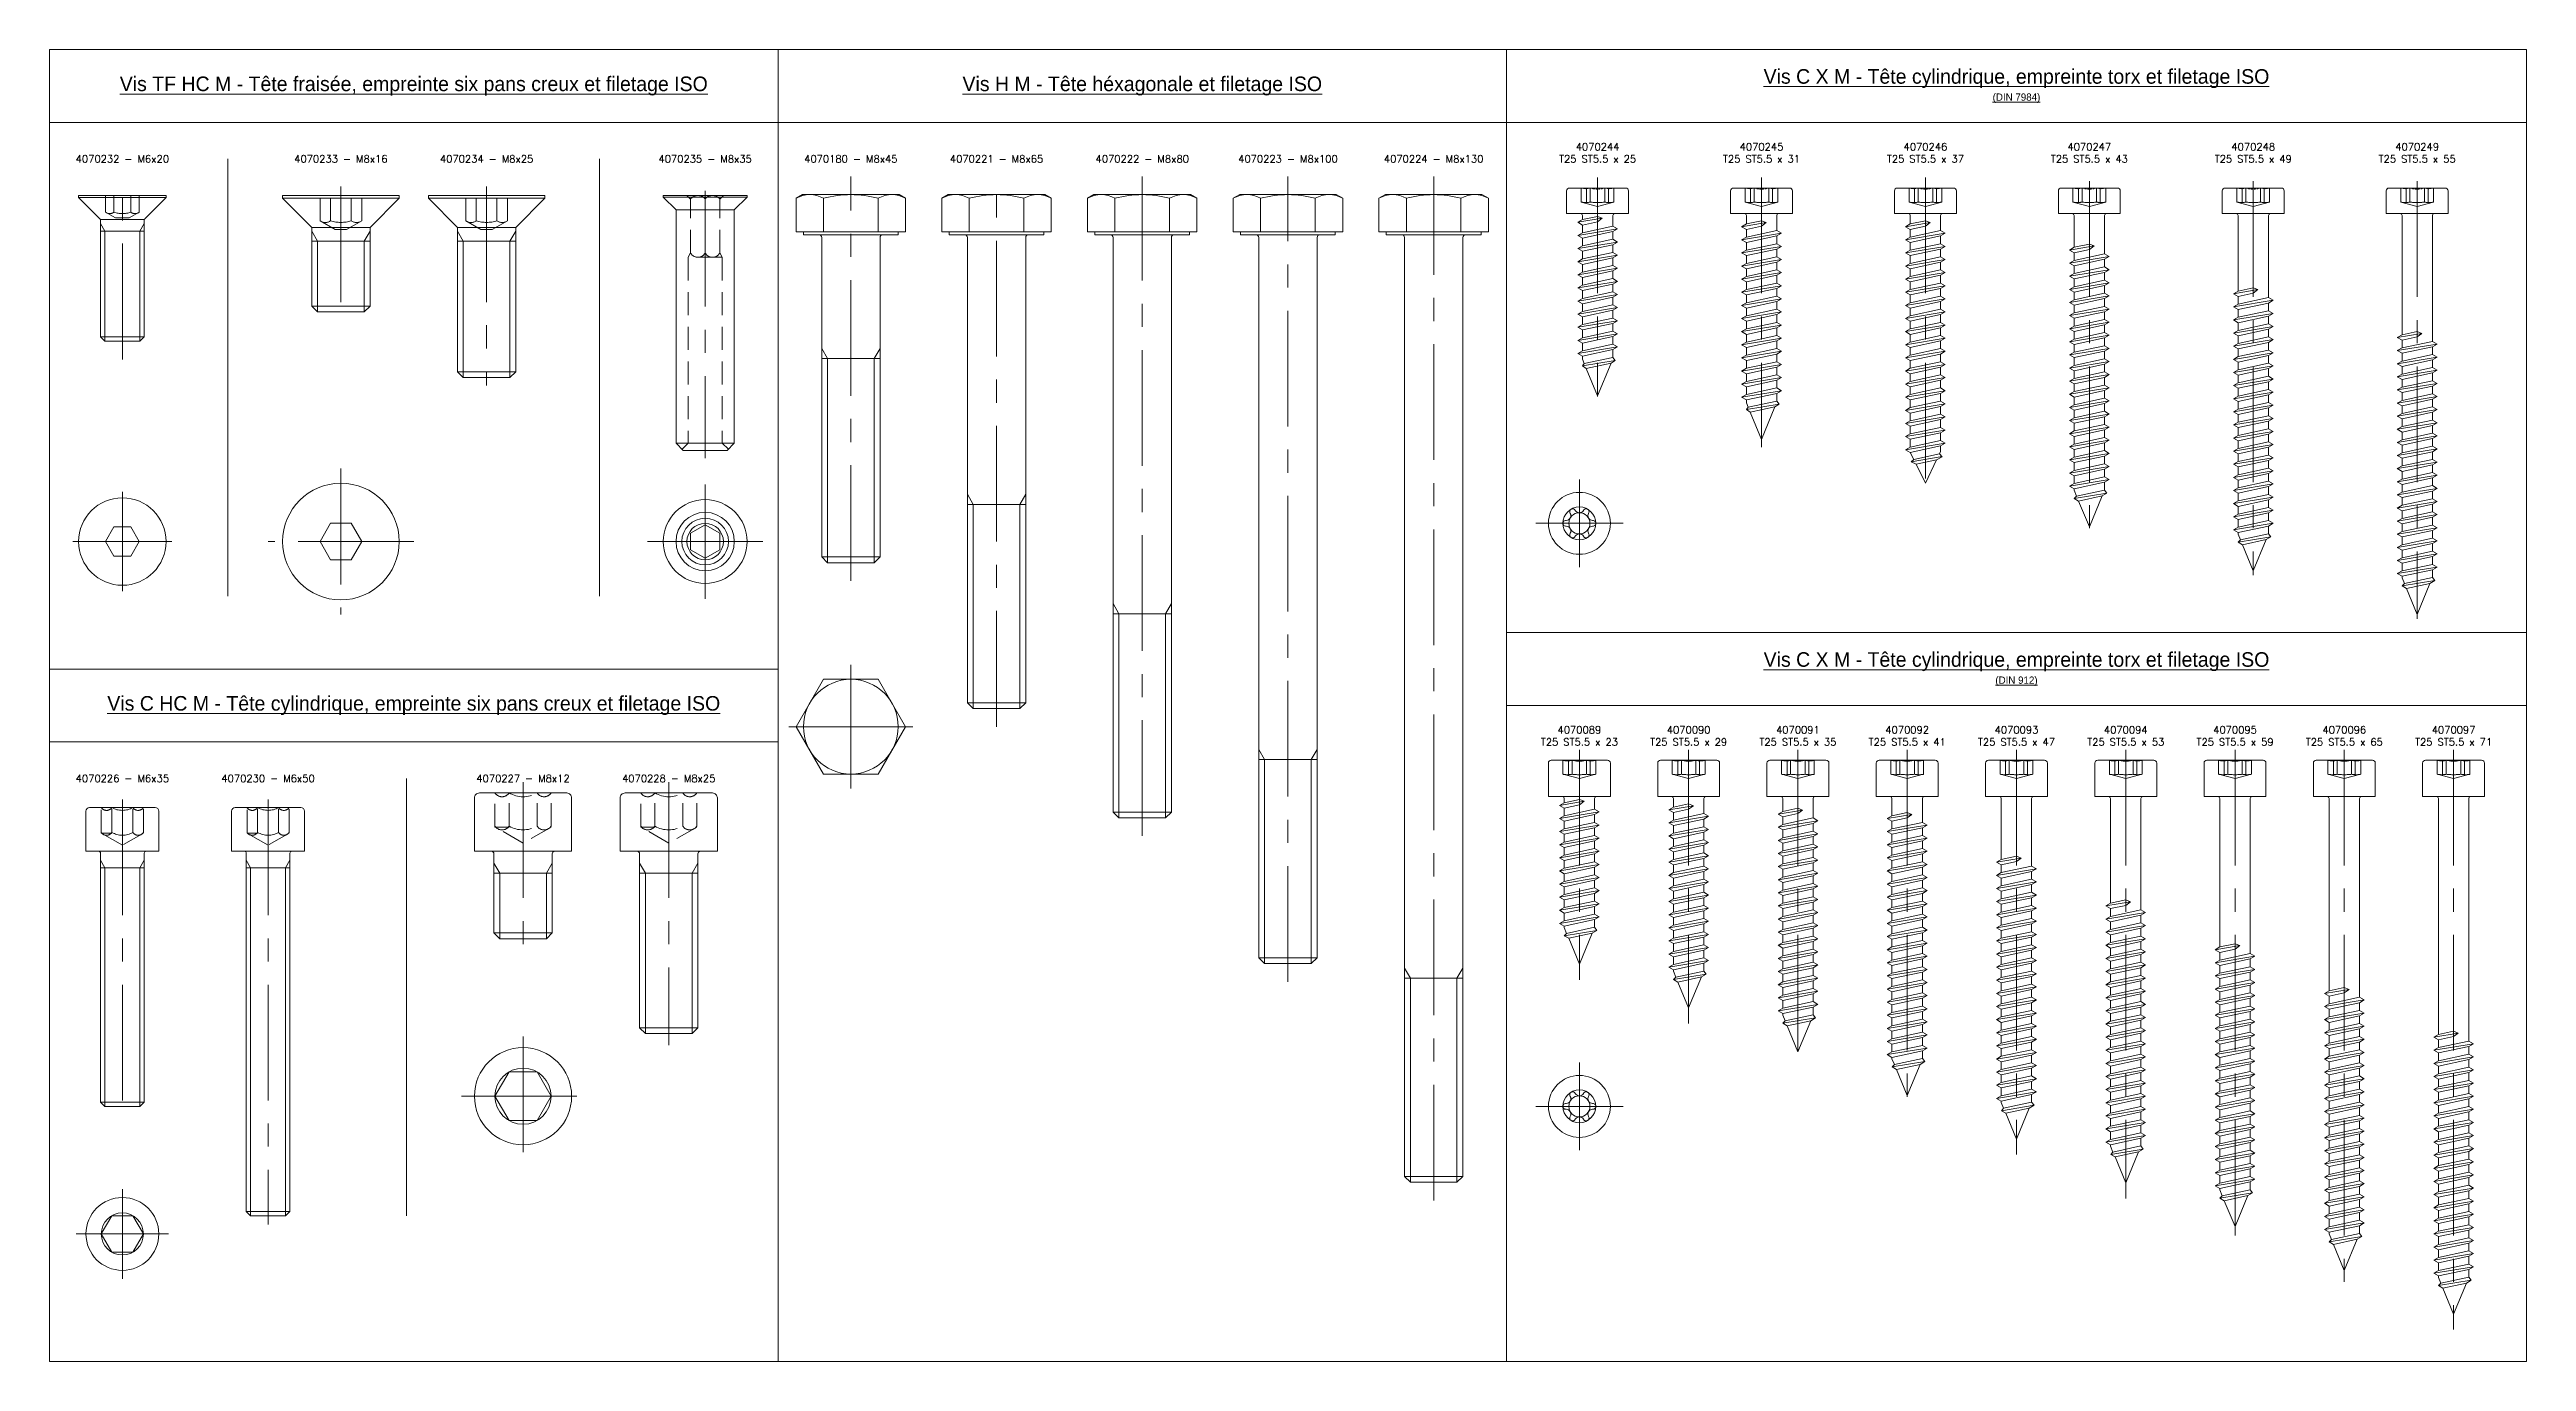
# Model space of a CAD drawing. Header units: millimetres. Extents: x 1459 to 17435, y 971 to 8404.
# Drawn here: x 5484.5 to 5824.5, y 2276.5 to 2456.5 of the extents above; entities that cross this region are included whole.
import ezdxf

# ---------------------------------------------------------------- set-up
doc = ezdxf.new("R2010")
doc.units = ezdxf.units.MM
doc.header["$LTSCALE"] = 0.5
for name, pattern in [('CENTER', [50.8, 31.75, -6.35, 6.35, -6.35]), ('HIDDEN', [9.525, 6.35, -3.175]), ('VERDECKT', [0.75, 0.5, -0.25])]:
    doc.linetypes.add(name, pattern=pattern)
doc.layers.get('0').update_dxf_attribs({"lineweight": 20})
doc.layers.add('Quincaillerie', color=150, linetype='Continuous', lineweight=20)
doc.styles.add('SBS_BLOCKNAME', font='simplex.shx', dxfattribs={"height": 1})
doc.styles.add('SBS_IPTXT', font='ERASLGHT.TTF', dxfattribs={"height": 4})

msp = doc.modelspace()

# ---------------------------------------------------------------- texts
at = {"layer": 'Quincaillerie', "lineweight": 20}
for s, width, heights, insert, char_height, attachment_point, style in [('{\\LVis TF HC M - Tête fraisée, empreinte six pans creux et filetage ISO}', 89.7795, [0], (5534.51, 2451.46), 2, 5, 'SBS_IPTXT'), ('{\\LVis H M - Tête héxagonale et filetage ISO}', 88.6163, [0], (5634.51, 2451.46), 2, 5, 'SBS_IPTXT'), ('{\\LVis C X M - Tête cylindrique, empreinte torx et filetage ISO\\P\\H0.5x;(DIN 7984)}', 88.6163, [0], (5754.51, 2451.46), 2, 5, 'SBS_IPTXT'), ('4070232 - {\\C1;M6}x20', 14.8851, [0], (5494.51, 2440.96), 1, 8, 'SBS_BLOCKNAME'), ('4070233 - {\\C1;M8}x16', 18.1545, [0], (5524.51, 2440.96), 1, 8, 'SBS_BLOCKNAME'), ('4070234 - M8x25', 19.8267, [0], (5544.51, 2440.96), 1, 8, 'SBS_BLOCKNAME'), ('4070235 - {\\C1;M8}x35', 17.9211, [0], (5574.51, 2440.96), 1, 8, 'SBS_BLOCKNAME'), ('4070180 - M8x45', 20.6507, [0], (5594.51, 2440.96), 1, 8, 'SBS_BLOCKNAME'), ('4070221 - M8x65', 20.6507, [0], (5614.51, 2440.96), 1, 8, 'SBS_BLOCKNAME'), ('4070222 - M8x80', 20.6507, [0], (5634.51, 2440.96), 1, 8, 'SBS_BLOCKNAME'), ('4070223 - M8x100', 20.6507, [0], (5654.51, 2440.96), 1, 8, 'SBS_BLOCKNAME'), ('4070224 - M8x130', 20.6507, [0], (5674.51, 2440.96), 1, 8, 'SBS_BLOCKNAME'), ('4070244\\PT25 ST5.5 x 25', 21, [0], (5697.01, 2440.96), 1, 8, 'SBS_BLOCKNAME'), ('4070245\\PT25 ST5.5 x 31', 12.8623, [0], (5719.51, 2440.96), 1, 8, 'SBS_BLOCKNAME'), ('4070246\\PT25 ST5.5 x 37', 12.8623, [0], (5742.01, 2440.96), 1, 8, 'SBS_BLOCKNAME'), ('4070247\\PT25 ST5.5 x 43', 12.8623, [0], (5764.51, 2440.96), 1, 8, 'SBS_BLOCKNAME'), ('4070248\\PT25 ST5.5 x 49', 52.8623, [0], (5787.01, 2440.96), 1, 8, 'SBS_BLOCKNAME'), ('4070249\\PT25 ST5.5 x 55', 32.5013, [0], (5809.51, 2440.96), 1, 8, 'SBS_BLOCKNAME'), ('{\\LVis C X M - Tête cylindrique, empreinte torx et filetage ISO\\P\\H0.5x;(DIN 912)}', 88.6163, [0], (5754.51, 2371.46), 2, 5, 'SBS_IPTXT'), ('{\\LVis C HC M - Tête cylindrique, empreinte six pans creux et filetage ISO}', 88.6163, [0], (5534.51, 2366.46), 2, 5, 'SBS_IPTXT'), ('4070089\\PT25 ST5.5 x 23', 12.8623, [0], (5694.51, 2360.96), 1, 8, 'SBS_BLOCKNAME'), ('4070090\\PT25 ST5.5 x 29', 12.8623, [0], (5709.51, 2360.96), 1, 8, 'SBS_BLOCKNAME'), ('4070091\\PT25 ST5.5 x 35', 12.8623, [0], (5724.51, 2360.96), 1, 8, 'SBS_BLOCKNAME'), ('4070092\\PT25 ST5.5 x 41', 12.8623, [0], (5739.51, 2360.96), 1, 8, 'SBS_BLOCKNAME'), ('4070093\\PT25 ST5.5 x 47', 12.8623, [0], (5754.51, 2360.96), 1, 8, 'SBS_BLOCKNAME'), ('4070094\\PT25 ST5.5 x 53', 12.8623, [0], (5769.51, 2360.96), 1, 8, 'SBS_BLOCKNAME'), ('4070095\\PT25 ST5.5 x 59', 12.8623, [0], (5784.51, 2360.96), 1, 8, 'SBS_BLOCKNAME'), ('4070096\\PT25 ST5.5 x 65', 12.8623, [0], (5799.51, 2360.96), 1, 8, 'SBS_BLOCKNAME'), ('4070097\\PT25 ST5.5 x 71', 12.8623, [0], (5814.51, 2360.96), 1, 8, 'SBS_BLOCKNAME'), ('4070226 - {\\C1;M6}x35', 17.7875, [0], (5494.51, 2355.96), 1, 8, 'SBS_BLOCKNAME'), ('4070230 - M6x50', 18.3687, [5.84], (5514.51, 2355.96), 1, 8, 'SBS_BLOCKNAME'), ('4070227 - {\\C1;M8}x12', 20.6507, [0], (5549.51, 2355.96), 1, 8, 'SBS_BLOCKNAME'), ('4070228 - M8x25', 20.6507, [0], (5569.51, 2355.96), 1, 8, 'SBS_BLOCKNAME')]:
    msp.add_mtext_dynamic_manual_height_columns(s, width=width, gutter_width=20, heights=heights, dxfattribs=dict(at, insert=insert, char_height=char_height, attachment_point=attachment_point, style=style))

# ---------------------------------------------------------------- blocks, each defined once
blk = doc.blocks.new('4070232')
at = {"lineweight": 18}
blk.add_line((3, -3.3), (-3, -3.3), dxfattribs=at)
blk.add_lwpolyline([(-6, 0), (-6, -0.3), (-3.09, -3.21, -0.198912), (-3, -3.42), (-3, -19.4), (-2.4, -20), (2.4, -20), (3, -19.4), (3, -3.42, -0.198912), (3.09, -3.21), (6, -0.3), (6, 0)], format="xyb", close=True, dxfattribs=at)
at = {"linetype": 'HIDDEN', "lineweight": 18}
for points in [[(-2.31, -2.3), (-2.31, 0)], [(-1.15, -2.3), (-1.15, 0)], [(1.15, -2.3), (1.15, 0)], [(2.31, -2.3), (2.31, 0)], [(-2.31, -2.3), (-0.93, -3.1), (0.93, -3.1), (2.31, -2.3)]]:
    blk.add_lwpolyline(points, dxfattribs=at)
at = {"color": 1, "linetype": 'CENTER', "lineweight": 18}
blk.add_lwpolyline([(0, -22.5), (0, 2.5)], dxfattribs=at)
at = {"lineweight": 18}
for points in [[(6, -0.3), (-6, -0.3)], [(-3, -3.86), (-2.4, -4.9), (-2.4, -20)], [(3, -4.9), (-3, -4.9)], [(3, -3.86), (2.4, -4.9), (2.4, -20)], [(3, -19.4), (-3, -19.4)]]:
    blk.add_lwpolyline(points, dxfattribs=at)
at = {"linetype": 'HIDDEN', "lineweight": 18}
for centre, radius, start, end in [((-1.73, -1.56), 0.941, 232.1308, 307.8692), ((0, 0.96), 3.47, 250.534, 289.466), ((1.73, -1.56), 0.941, 232.1308, 307.8692)]:
    blk.add_arc(centre, radius, start, end, dxfattribs=at)
blk = doc.blocks.new('4070232_T')
at = {"color": 1, "linetype": 'CENTER', "lineweight": 18}
for points in [[(0, -6.8), (0, 6.8)], [(6.8, 0), (-6.8, 0)]]:
    blk.add_lwpolyline(points, dxfattribs=at)
at = {"lineweight": 18}
blk.add_lwpolyline([(-1.15, -2), (1.15, -2), (2.31, 0), (1.15, 2), (-1.15, 2), (-2.31, 0)], close=True, dxfattribs=at)
blk.add_circle((0, 0), 6, dxfattribs=at)
blk = doc.blocks.new('4070233')
for p, q in [((-8, -0.4), (-8, 0)), ((8, 0), (-8, 0)), ((8, -0.4), (8, 0)), ((8, -0.4), (-8, -0.4)), ((-4, -4.4), (-8, -0.4)), ((4, -4.4), (8, -0.4)), ((4, -4.4), (-4, -4.4)), ((-4, -4.4), (-4, -15.2)), ((-3.2, -6.3), (-4, -4.91)), ((4, -6.3), (-4, -6.3)), ((-3.2, -6.3), (-3.2, -16)), ((3.2, -6.3), (4, -4.91)), ((3.2, -6.3), (3.2, -16)), ((4, -4.4), (4, -15.2)), ((4, -15.2), (-4, -15.2)), ((-4, -15.2), (-3.2, -16)), ((3.2, -16), (-3.2, -16)), ((3.2, -16), (4, -15.2))]:
    blk.add_line(p, q)
at = {"linetype": 'HIDDEN'}
for p, q in [((-2.86, -3.5), (-2.86, 0)), ((-1.42, -3.5), (-1.42, 0)), ((1.42, -3.5), (1.42, 0)), ((2.86, -3.5), (2.86, 0)), ((-2.86, -3.5), (-0.78, -4.7)), ((0.78, -4.7), (-0.78, -4.7)), ((2.86, -3.5), (0.78, -4.7))]:
    blk.add_line(p, q, dxfattribs=at)
at = {"color": 1, "linetype": 'CENTER'}
blk.add_line((0, 1.23), (0, -17.07), dxfattribs=at)
at = {"linetype": 'HIDDEN'}
for centre, radius, start, end in [((-2.14, -2.42), 1.3, 236.2793, 303.7207), ((0, 1.14), 4.85, 253.0256, 286.9744), ((2.14, -2.42), 1.3, 236.2793, 303.7207)]:
    blk.add_arc(centre, radius, start, end, dxfattribs=at)
blk = doc.blocks.new('4070233_T')
at = {"color": 1, "linetype": 'CENTER'}
for p, q in [((0, 10), (0, -10)), ((10, 0), (-10, 0))]:
    blk.add_line(p, q, dxfattribs=at)
for p, q in [((-2.86, 0), (-1.42, 2.5)), ((-2.86, 0), (-1.42, -2.5)), ((1.42, 2.5), (-1.42, 2.5)), ((2.86, 0), (1.42, 2.5)), ((2.86, 0), (1.42, -2.5)), ((1.42, -2.5), (-1.42, -2.5))]:
    blk.add_line(p, q)
blk.add_circle((0, 0), 8)
blk = doc.blocks.new('4070234')
for p, q in [((-8, -0.4), (-8, 0)), ((8, 0), (-8, 0)), ((8, -0.4), (8, 0)), ((8, -0.4), (-8, -0.4)), ((-4, -4.4), (-8, -0.4)), ((4, -4.4), (8, -0.4)), ((4, -4.4), (-4, -4.4)), ((-4, -4.4), (-4, -24.2)), ((-3.2, -6.3), (-4, -4.91)), ((4, -6.3), (-4, -6.3)), ((-3.2, -6.3), (-3.2, -25)), ((3.2, -6.3), (4, -4.91)), ((3.2, -6.3), (3.2, -25)), ((4, -4.4), (4, -24.2)), ((4, -24.2), (-4, -24.2)), ((-4, -24.2), (-3.2, -25)), ((3.2, -25), (-3.2, -25)), ((3.2, -25), (4, -24.2))]:
    blk.add_line(p, q)
at = {"linetype": 'HIDDEN'}
for p, q in [((-2.86, -3.5), (-2.86, 0)), ((-1.42, -3.5), (-1.42, 0)), ((1.42, -3.5), (1.42, 0)), ((2.86, -3.5), (2.86, 0)), ((-2.86, -3.5), (-0.78, -4.7)), ((0.78, -4.7), (-0.78, -4.7)), ((2.86, -3.5), (0.78, -4.7))]:
    blk.add_line(p, q, dxfattribs=at)
at = {"color": 1, "linetype": 'CENTER'}
blk.add_line((0, 1.23), (0, -26.07), dxfattribs=at)
at = {"linetype": 'HIDDEN'}
for centre, radius, start, end in [((-2.14, -2.42), 1.3, 236.2793, 303.7207), ((0, 1.14), 4.85, 253.0256, 286.9744), ((2.14, -2.42), 1.3, 236.2793, 303.7207)]:
    blk.add_arc(centre, radius, start, end, dxfattribs=at)
blk = doc.blocks.new('4070235')
at = {"linetype": 'HIDDEN'}
for p, q in [((-2, -0.5), (-2.5, 0)), ((2, -0.5), (2.5, 0)), ((-2, -7.89), (-2, -0.5)), ((0, -7.89), (0, -0.5)), ((2, -7.89), (2, -0.5)), ((-2.35, -8.5), (-2, -7.89)), ((2.35, -8.5), (-2.35, -8.5)), ((-2.35, -8.5), (-2.35, -34)), ((2.35, -8.5), (2, -7.89)), ((2.35, -8.5), (2.35, -34)), ((-2.35, -34), (-3.18, -34.83)), ((2.35, -34), (3.18, -34.83))]:
    blk.add_line(p, q, dxfattribs=at)
at = {"color": 1, "linetype": 'CENTER'}
blk.add_line((0, 0.61), (0, -36.07), dxfattribs=at)
for p, q in [((5.75, -0.25), (-5.75, -0.25)), ((4, -2), (-4, -2)), ((4, -34), (-4, -34))]:
    blk.add_line(p, q)
blk.add_lwpolyline([(-5.75, 0), (5.75, 0), (5.75, -0.25), (4, -2), (4, -34), (3, -35), (-3, -35), (-4, -34), (-4, -2), (-5.75, -0.25)], close=True)
at = {"linetype": 'HIDDEN'}
for centre, radius, start, end in [((-1, -1.27), 1.26, 37.472, 142.528), ((1, -1.27), 1.26, 37.472, 142.528), ((-1, -7.37), 1.13, 207.7539, 332.2461), ((1, -7.37), 1.13, 207.7539, 332.2461)]:
    blk.add_arc(centre, radius, start, end, dxfattribs=at)
blk = doc.blocks.new('4070235_T')
at = {"color": 1, "linetype": 'CENTER'}
for p, q in [((0, 7.84), (0, -7.84)), ((7.92, 0), (-7.92, 0))]:
    blk.add_line(p, q, dxfattribs=at)
blk.add_lwpolyline([(-2, 1.15), (-2, -1.15), (0, -2.3), (2, -1.15), (2, 1.15), (0, 2.3)], close=True)
for radius in [5.75, 4, 3.2, 2.5]:
    blk.add_circle((0, 0), radius)
blk = doc.blocks.new('4070226')
at = {"color": 1, "linetype": 'CENTER'}
blk.add_lwpolyline([(0, 7.1), (0, -36.2)], dxfattribs=at)
blk.add_lwpolyline([(5, 0), (-5, 0), (-5, 5.5, -0.414214), (-4.5, 6), (4.5, 6, -0.414214), (5, 5.5)], format="xyb", close=True)
at = {"linetype": 'HIDDEN'}
for points in [[(2.89, 2.5), (0, 0.83), (-2.89, 2.5), (-2.89, 6)], [(-1.44, 2.59), (-1.44, 6)], [(1.44, 2.59), (1.44, 6)], [(2.89, 2.59), (2.89, 6)], [(-1.44, 2.5), (-2.89, 2.5)]]:
    blk.add_lwpolyline(points, dxfattribs=at)
for points in [[(-2.89, 6, 0.535203), (-1.44, 6, 0.267601), (1.44, 6, 0.535203), (2.89, 6, 0.535203)], [(-2.89, 2.59, 0.535203), (-1.44, 2.59, 0.267601), (1.44, 2.59, 0.535203), (2.89, 2.59)]]:
    blk.add_lwpolyline(points, format="xyb", dxfattribs=at)
blk.add_lwpolyline([(3.25, 0, 0.414214), (3, -0.25), (3, -34.4), (2.4, -35), (-2.4, -35), (-3, -34.4), (-3, -0.25, 0.414214), (-3.25, 0)], format="xyb")
for points in [[(-3, -1.21), (-2.4, -2.25), (-2.4, -35)], [(3, -2.25), (-3, -2.25)], [(3, -1.21), (2.4, -2.25), (2.4, -35)], [(3, -34.4), (-3, -34.4)]]:
    blk.add_lwpolyline(points)
blk = doc.blocks.new('4070226_T')
at = {"color": 1, "linetype": 'CENTER'}
for points in [[(0, 6.15), (0, -6.15)], [(-6.35, 0), (6.35, 0)]]:
    blk.add_lwpolyline(points, dxfattribs=at)
blk.add_lwpolyline([(-1.44, 2.5), (1.44, 2.5), (2.89, 0), (1.44, -2.5), (-1.44, -2.5), (-2.89, 0)], close=True)
for radius in [5, 2.89]:
    blk.add_circle((0, 0), radius)
blk = doc.blocks.new('4070230')
at = {"color": 1, "linetype": 'CENTER'}
blk.add_lwpolyline([(0, 7.1), (0, -51.2)], dxfattribs=at)
blk.add_lwpolyline([(5, 0), (-5, 0), (-5, 5.5, -0.414214), (-4.5, 6), (4.5, 6, -0.414214), (5, 5.5)], format="xyb", close=True)
at = {"linetype": 'HIDDEN'}
for points in [[(2.89, 2.5), (0, 0.83), (-2.89, 2.5), (-2.89, 6)], [(-1.44, 2.59), (-1.44, 6)], [(1.44, 2.59), (1.44, 6)], [(2.89, 2.59), (2.89, 6)], [(-1.44, 2.5), (-2.89, 2.5)]]:
    blk.add_lwpolyline(points, dxfattribs=at)
for points in [[(-2.89, 6, 0.535203), (-1.44, 6, 0.267601), (1.44, 6, 0.535203), (2.89, 6, 0.535203)], [(-2.89, 2.59, 0.535203), (-1.44, 2.59, 0.267601), (1.44, 2.59, 0.535203), (2.89, 2.59)]]:
    blk.add_lwpolyline(points, format="xyb", dxfattribs=at)
blk.add_lwpolyline([(3.25, 0, 0.414214), (3, -0.25), (3, -49.4), (2.4, -50), (-2.4, -50), (-3, -49.4), (-3, -0.25, 0.414214), (-3.25, 0)], format="xyb")
for points in [[(-3, -1.21), (-2.4, -2.25), (-2.4, -50)], [(3, -2.25), (-3, -2.25)], [(3, -1.21), (2.4, -2.25), (2.4, -50)], [(3, -49.4), (-3, -49.4)]]:
    blk.add_lwpolyline(points)
blk = doc.blocks.new('4070227')
blk.add_lwpolyline([(6.67, 0), (-6.67, 0), (-6.67, 7.33, -0.414214), (-6, 8), (6, 8, -0.414214), (6.67, 7.33)], format="xyb", close=True)
at = {"linetype": 'HIDDEN'}
for points in [[(-3.85, 8, 0.535203), (-1.92, 8, 0.267601), (1.92, 8, 0.535203), (3.85, 8, 0.535203)], [(-3.85, 3.45, 0.535203), (-1.92, 3.45, 0.267601), (1.92, 3.45, 0.535203), (3.85, 3.45)]]:
    blk.add_lwpolyline(points, format="xyb", dxfattribs=at)
for points in [[(3.85, 3.33), (0, 1.11), (-3.85, 3.33), (-3.85, 8)], [(-1.92, 3.45), (-1.92, 8)], [(1.92, 3.45), (1.92, 8)], [(3.85, 3.45), (3.85, 8)], [(-1.92, 3.33), (-3.85, 3.33)]]:
    blk.add_lwpolyline(points, dxfattribs=at)
at = {"color": 1, "linetype": 'CENTER'}
blk.add_lwpolyline([(0, 9.47), (0, -13.6)], dxfattribs=at)
blk.add_lwpolyline([(4.33, 0, 0.414214), (4, -0.33), (4, -11.2), (3.2, -12), (-3.2, -12), (-4, -11.2), (-4, -0.33, 0.414214), (-4.33, 0)], format="xyb")
for points in [[(-4, -1.61), (-3.2, -3), (-3.2, -12)], [(4, -3), (-4, -3)], [(4, -1.61), (3.2, -3), (3.2, -12)], [(4, -11.2), (-4, -11.2)]]:
    blk.add_lwpolyline(points)
blk = doc.blocks.new('4070227_T')
at = {"color": 1, "linetype": 'CENTER'}
for points in [[(0, 8.2), (0, -8.2)], [(-8.47, 0), (8.47, 0)]]:
    blk.add_lwpolyline(points, dxfattribs=at)
blk.add_lwpolyline([(-1.92, 3.33), (1.92, 3.33), (3.85, 0), (1.92, -3.33), (-1.92, -3.33), (-3.85, 0)], close=True)
for radius in [6.67, 3.85]:
    blk.add_circle((0, 0), radius)
blk = doc.blocks.new('4070228')
blk.add_lwpolyline([(6.67, 0), (-6.67, 0), (-6.67, 7.33, -0.414214), (-6, 8), (6, 8, -0.414214), (6.67, 7.33)], format="xyb", close=True)
at = {"linetype": 'HIDDEN'}
for points in [[(-3.85, 8, 0.535203), (-1.92, 8, 0.267601), (1.92, 8, 0.535203), (3.85, 8, 0.535203)], [(-3.85, 3.45, 0.535203), (-1.92, 3.45, 0.267601), (1.92, 3.45, 0.535203), (3.85, 3.45)]]:
    blk.add_lwpolyline(points, format="xyb", dxfattribs=at)
for points in [[(3.85, 3.33), (0, 1.11), (-3.85, 3.33), (-3.85, 8)], [(-1.92, 3.45), (-1.92, 8)], [(1.92, 3.45), (1.92, 8)], [(3.85, 3.45), (3.85, 8)], [(-1.92, 3.33), (-3.85, 3.33)]]:
    blk.add_lwpolyline(points, dxfattribs=at)
at = {"color": 1, "linetype": 'CENTER'}
blk.add_lwpolyline([(0, 9.47), (0, -26.6)], dxfattribs=at)
blk.add_lwpolyline([(4.33, 0, 0.414214), (4, -0.33), (4, -24.2), (3.2, -25), (-3.2, -25), (-4, -24.2), (-4, -0.33, 0.414214), (-4.33, 0)], format="xyb")
for points in [[(-4, -1.61), (-3.2, -3), (-3.2, -25)], [(4, -3), (-4, -3)], [(4, -1.61), (3.2, -3), (3.2, -25)], [(4, -24.2), (-4, -24.2)]]:
    blk.add_lwpolyline(points)
blk = doc.blocks.new('4070180')
at = {"color": 1, "linetype": 'CENTER', "lineweight": 18}
blk.add_lwpolyline([(0, -47.9), (0, 7.6)], dxfattribs=at)
at = {"lineweight": 18}
for points in [[(-7.51, 4.6), (-6.63, 5.1), (6.63, 5.1), (7.51, 4.6)], [(-7.51, 0), (-7.51, 4.6)], [(-3.75, 0), (-3.75, 4.6)], [(3.75, 0), (3.75, 4.6)], [(7.51, 0), (7.51, 4.6)], [(-7.51, 0), (7.51, 0)], [(-6.5, 0), (-6.5, -0.4), (6.5, -0.4), (6.5, 0)], [(-3.2, -45.4), (-3.2, -17.4), (-4, -16.02)], [(3.2, -45.4), (3.2, -17.4), (4, -16.02)], [(4, -17.4), (-4, -17.4)], [(4, -44.61), (-4, -44.61)]]:
    blk.add_lwpolyline(points, dxfattribs=at)
blk.add_lwpolyline([(4.4, -0.4, 0.414214), (4, -0.8), (4, -44.61), (3.2, -45.4), (-3.2, -45.4), (-4, -44.61), (-4, -0.8, 0.414214), (-4.4, -0.4)], format="xyb", dxfattribs=at)
for centre, radius, start, end in [((-5.63, 1.35), 3.75, 59.9755, 120.0245), ((0, -9.15), 14.25, 74.7256, 105.2744), ((5.63, 1.35), 3.75, 59.9755, 120.0245)]:
    blk.add_arc(centre, radius, start, end, dxfattribs=at)
blk = doc.blocks.new('4070180_T')
at = {"color": 1, "linetype": 'CENTER', "lineweight": 18}
for q in [(0, 8.5), (-8.5, 0), (0, -8.5), (8.5, 0)]:
    blk.add_line((0, 0), q, dxfattribs=at)
at = {"lineweight": 18}
for p, q in [((-3.75, 6.5), (-7.51, 0)), ((3.75, 6.5), (-3.75, 6.5)), ((7.51, 0), (3.75, 6.5)), ((-7.51, 0), (-3.75, -6.5)), ((3.75, -6.5), (7.51, 0)), ((-3.75, -6.5), (3.75, -6.5))]:
    blk.add_line(p, q, dxfattribs=at)
blk.add_circle((0, 0), 6.5, dxfattribs=at)
blk = doc.blocks.new('4070221')
at = {"color": 1, "linetype": 'CENTER', "lineweight": 18}
blk.add_lwpolyline([(0, -67.9), (0, 7.6)], dxfattribs=at)
at = {"lineweight": 18}
for points in [[(-7.51, 4.6), (-6.63, 5.1), (6.63, 5.1), (7.51, 4.6)], [(-7.51, 0), (-7.51, 4.6)], [(-3.75, 0), (-3.75, 4.6)], [(3.75, 0), (3.75, 4.6)], [(7.51, 0), (7.51, 4.6)], [(-7.51, 0), (7.51, 0)], [(-6.5, 0), (-6.5, -0.4), (6.5, -0.4), (6.5, 0)], [(-3.2, -65.4), (-3.2, -37.4), (-4, -36.02)], [(4, -37.4), (-4, -37.4)], [(3.2, -65.4), (3.2, -37.4), (4, -36.02)], [(4, -64.61), (-4, -64.61)]]:
    blk.add_lwpolyline(points, dxfattribs=at)
blk.add_lwpolyline([(4.4, -0.4, 0.414214), (4, -0.8), (4, -64.61), (3.2, -65.4), (-3.2, -65.4), (-4, -64.61), (-4, -0.8, 0.414214), (-4.4, -0.4)], format="xyb", dxfattribs=at)
for centre, radius, start, end in [((-5.63, 1.35), 3.75, 59.9755, 120.0245), ((0, -9.15), 14.25, 74.7256, 105.2744), ((5.63, 1.35), 3.75, 59.9755, 120.0245)]:
    blk.add_arc(centre, radius, start, end, dxfattribs=at)
blk = doc.blocks.new('4070222')
at = {"color": 1, "linetype": 'CENTER', "lineweight": 18}
blk.add_lwpolyline([(0, -82.9), (0, 7.6)], dxfattribs=at)
at = {"lineweight": 18}
for points in [[(-7.51, 4.6), (-6.63, 5.1), (6.63, 5.1), (7.51, 4.6)], [(-7.51, 0), (-7.51, 4.6)], [(-3.75, 0), (-3.75, 4.6)], [(3.75, 0), (3.75, 4.6)], [(7.51, 0), (7.51, 4.6)], [(-7.51, 0), (7.51, 0)], [(-6.5, 0), (-6.5, -0.4), (6.5, -0.4), (6.5, 0)], [(-3.2, -80.4), (-3.2, -52.4), (-4, -51.02)], [(4, -52.4), (-4, -52.4)], [(3.2, -80.4), (3.2, -52.4), (4, -51.02)], [(4, -79.61), (-4, -79.61)]]:
    blk.add_lwpolyline(points, dxfattribs=at)
blk.add_lwpolyline([(4.4, -0.4, 0.414214), (4, -0.8), (4, -79.61), (3.2, -80.4), (-3.2, -80.4), (-4, -79.61), (-4, -0.8, 0.414214), (-4.4, -0.4)], format="xyb", dxfattribs=at)
for centre, radius, start, end in [((-5.63, 1.35), 3.75, 59.9755, 120.0245), ((0, -9.15), 14.25, 74.7256, 105.2744), ((5.63, 1.35), 3.75, 59.9755, 120.0245)]:
    blk.add_arc(centre, radius, start, end, dxfattribs=at)
blk = doc.blocks.new('4070223')
at = {"color": 1, "linetype": 'CENTER', "lineweight": 18}
blk.add_lwpolyline([(0, -102.9), (0, 7.6)], dxfattribs=at)
at = {"lineweight": 18}
for points in [[(-7.51, 4.6), (-6.63, 5.1), (6.63, 5.1), (7.51, 4.6)], [(-7.51, 0), (-7.51, 4.6)], [(-3.75, 0), (-3.75, 4.6)], [(3.75, 0), (3.75, 4.6)], [(7.51, 0), (7.51, 4.6)], [(-7.51, 0), (7.51, 0)], [(-6.5, 0), (-6.5, -0.4), (6.5, -0.4), (6.5, 0)], [(-3.2, -100.4), (-3.2, -72.4), (-4, -71.02)], [(3.2, -100.4), (3.2, -72.4), (4, -71.02)], [(4, -72.4), (-4, -72.4)], [(4, -99.61), (-4, -99.61)]]:
    blk.add_lwpolyline(points, dxfattribs=at)
blk.add_lwpolyline([(4.4, -0.4, 0.414214), (4, -0.8), (4, -99.61), (3.2, -100.4), (-3.2, -100.4), (-4, -99.61), (-4, -0.8, 0.414214), (-4.4, -0.4)], format="xyb", dxfattribs=at)
for centre, radius, start, end in [((-5.63, 1.35), 3.75, 59.9755, 120.0245), ((0, -9.15), 14.25, 74.7256, 105.2744), ((5.63, 1.35), 3.75, 59.9755, 120.0245)]:
    blk.add_arc(centre, radius, start, end, dxfattribs=at)
blk = doc.blocks.new('4070224')
at = {"color": 1, "linetype": 'CENTER', "lineweight": 18}
blk.add_lwpolyline([(0, -132.9), (0, 7.6)], dxfattribs=at)
at = {"lineweight": 18}
for points in [[(-7.51, 4.6), (-6.63, 5.1), (6.63, 5.1), (7.51, 4.6)], [(-7.51, 0), (-7.51, 4.6)], [(-3.75, 0), (-3.75, 4.6)], [(3.75, 0), (3.75, 4.6)], [(7.51, 0), (7.51, 4.6)], [(-7.51, 0), (7.51, 0)], [(-6.5, 0), (-6.5, -0.4), (6.5, -0.4), (6.5, 0)], [(-3.2, -130.4), (-3.2, -102.4), (-4, -101.02)], [(3.2, -130.4), (3.2, -102.4), (4, -101.02)], [(4, -102.4), (-4, -102.4)], [(4, -129.6), (-4, -129.6)]]:
    blk.add_lwpolyline(points, dxfattribs=at)
blk.add_lwpolyline([(4.4, -0.4, 0.414214), (4, -0.8), (4, -129.6), (3.2, -130.4), (-3.2, -130.4), (-4, -129.6), (-4, -0.8, 0.414214), (-4.4, -0.4)], format="xyb", dxfattribs=at)
for centre, radius, start, end in [((-5.63, 1.35), 3.75, 59.9755, 120.0245), ((0, -9.15), 14.25, 74.7256, 105.2744), ((5.63, 1.35), 3.75, 59.9755, 120.0245)]:
    blk.add_arc(centre, radius, start, end, dxfattribs=at)
blk = doc.blocks.new('4070244')
at = {"color": 1, "linetype": 'CENTER'}
blk.add_line((0, 4.94), (0, -25.12), dxfattribs=at)
for p, q in [((-2.08, -0.25), (-2.08, -0.83)), ((-2.08, -1.57), (-2.08, -2.63)), ((-2.08, -3.37), (-2.08, -4.43)), ((2.09, -0.25), (2.09, -1.73)), ((2.09, -2.47), (2.09, -3.53)), ((-2.08, -5.17), (-2.08, -6.23)), ((2.09, -4.27), (2.09, -5.33)), ((2.09, -6.07), (2.09, -7.13)), ((-2.08, -6.97), (-2.08, -8.03)), ((-2.08, -8.77), (-2.08, -9.83)), ((2.09, -7.87), (2.09, -8.93)), ((2.09, -9.67), (2.09, -10.73)), ((-2.08, -10.57), (-2.08, -11.63)), ((-2.08, -12.37), (-2.08, -13.43)), ((2.09, -11.47), (2.09, -12.53)), ((2.09, -13.27), (2.09, -14.33)), ((-2.08, -15.23), (-2.08, -14.17)), ((-2.08, -15.97), (-2.08, -17.03)), ((2.09, -16.13), (2.09, -15.07)), ((2.09, -16.87), (2.09, -17.93)), ((-2.08, -17.77), (-2.08, -18.83)), ((-2.08, -19.57), (-2.08, -19.97)), ((-1.83, -20.57), (-2.08, -19.97)), ((2.41, -20.15), (1.85, -20.52)), ((2.09, -18.67), (2.09, -19.73)), ((2.09, -19.73), (2.41, -20.15)), ((-2.07, -20.89), (-1.83, -20.57)), ((-1.55, -21.26), (-2.07, -20.89)), ((0, -25), (-1.55, -21.26)), ((0, -25), (1.85, -20.52))]:
    blk.add_line(p, q)
blk.add_lwpolyline([(3.85, 3.5), (-3.85, 3.5, 0.414214), (-4.25, 3.1), (-4.25, 0), (4.25, 0), (4.25, 3.1, 0.414214)], format="xyb", close=True)
at = {"linetype": 'HIDDEN'}
for points in [[(-2.25, 3.5), (-2.25, 1.57)], [(-1.5, 3.41), (-1.5, 1.51)], [(-1, 3.5), (-1, 1.57)], [(1, 3.5), (1, 1.57)], [(1.5, 3.41), (1.5, 1.51)], [(2.25, 3.5), (2.25, 1.57)], [(-2.25, 1.57), (0, 0.97)], [(2.25, 1.57), (0, 0.97)]]:
    blk.add_lwpolyline(points, dxfattribs=at)
for points in [[(-2.08, -1.57), (0, -1.12), (0.65, -0.64), (0, -0.38), (-2.08, -0.83), (-2.73, -1.2)], [(2.73, -2.1), (2.09, -2.47), (-2.08, -3.37), (-2.73, -3), (-2.08, -2.63), (2.09, -1.73)], [(2.73, -3.9), (2.09, -4.27), (-2.08, -5.17), (-2.73, -4.8), (-2.08, -4.43), (2.09, -3.53)], [(2.73, -5.7), (2.09, -6.07), (-2.08, -6.97), (-2.73, -6.6), (-2.08, -6.23), (2.09, -5.33)], [(2.73, -7.5), (2.09, -7.87), (-2.08, -8.77), (-2.73, -8.4), (-2.08, -8.03), (2.09, -7.13)], [(2.73, -9.3), (2.09, -9.67), (-2.08, -10.57), (-2.73, -10.2), (-2.08, -9.83), (2.09, -8.93)], [(2.73, -11.1), (2.09, -11.47), (-2.08, -12.37), (-2.73, -12), (-2.08, -11.63), (2.09, -10.73)], [(2.73, -12.9), (2.09, -13.27), (-2.08, -14.17), (-2.73, -13.8), (-2.08, -13.43), (2.09, -12.53)], [(2.73, -14.7), (2.09, -15.07), (-2.08, -15.97), (-2.73, -15.6), (-2.08, -15.23), (2.09, -14.33)], [(2.73, -16.5), (2.09, -16.87), (-2.08, -17.77), (-2.73, -17.4), (-2.08, -17.03), (2.09, -16.13)], [(2.73, -18.3), (2.09, -18.67), (-2.08, -19.57), (-2.73, -19.2), (-2.08, -18.83), (2.09, -17.93)]]:
    blk.add_lwpolyline(points, close=True)
for points in [[(-2.73, -1.2), (0.65, -0.64)], [(-2.73, -3), (2.73, -2.1)], [(-2.73, -4.8), (2.73, -3.9)], [(-2.73, -6.6), (2.73, -5.7)], [(-2.73, -8.4), (2.73, -7.5)], [(-2.73, -10.2), (2.73, -9.3)], [(-2.73, -12), (2.73, -11.1)], [(-2.73, -13.8), (2.73, -12.9)], [(-2.73, -15.6), (2.73, -14.7)], [(-2.73, -17.4), (2.73, -16.5)], [(-2.73, -19.2), (2.73, -18.3)], [(-2.07, -20.89), (2.41, -20.15)], [(-1.83, -20.57), (2.09, -19.73)], [(1.85, -20.52), (-1.55, -21.26)]]:
    blk.add_lwpolyline(points)
for centre, radius, start, end in [((-1.62, 5.4), 2, 251.79, 288.21), ((1.62, 5.4), 2, 251.79, 288.21), ((-2.33, -0.25), 0.25, 0, 90), ((2.34, -0.25), 0.25, 90, 180)]:
    blk.add_arc(centre, radius, start, end)
at = {"linetype": 'VERDECKT'}
blk.add_arc((0, 6.86), 3.5, 253.4149, 286.5851, dxfattribs=at)
at = {"linetype": 'HIDDEN'}
for centre, radius, start, end in [((-1.62, 4.89), 3.38, 259.3357, 280.6643), ((0, 9.67), 8.16, 262.9585, 277.0415), ((1.62, 4.89), 3.38, 259.3357, 280.6643)]:
    blk.add_arc(centre, radius, start, end, dxfattribs=at)
blk = doc.blocks.new('4070245')
at = {"color": 1, "linetype": 'CENTER'}
blk.add_line((0, 4.94), (0, -32.03), dxfattribs=at)
for p, q in [((-2.08, -0.25), (-2.08, -1.43)), ((-2.08, -2.17), (-2.08, -3.23)), ((2.09, -0.25), (2.09, -2.33)), ((2.09, -3.07), (2.09, -4.13)), ((-2.08, -3.97), (-2.08, -5.03)), ((-2.08, -5.77), (-2.08, -6.83)), ((2.09, -4.87), (2.09, -5.93)), ((2.09, -6.67), (2.09, -7.73)), ((-2.08, -7.57), (-2.08, -8.63)), ((-2.08, -9.37), (-2.08, -10.43)), ((2.09, -8.47), (2.09, -9.53)), ((-2.08, -11.17), (-2.08, -12.23)), ((-2.08, -12.97), (-2.08, -14.03)), ((2.09, -10.27), (2.09, -11.33)), ((2.09, -12.07), (2.09, -13.13)), ((-2.08, -14.77), (-2.08, -15.83)), ((-2.08, -16.57), (-2.08, -17.63)), ((2.09, -13.87), (2.09, -14.93)), ((2.09, -15.67), (2.09, -16.73)), ((-2.08, -18.37), (-2.08, -19.43)), ((-2.08, -20.17), (-2.08, -21.23)), ((2.09, -17.47), (2.09, -18.53)), ((2.09, -20.33), (2.09, -19.27)), ((-2.08, -21.97), (-2.08, -23.03)), ((-2.08, -23.77), (-2.08, -24.83)), ((2.09, -21.07), (2.09, -22.13)), ((2.09, -22.87), (2.09, -23.93)), ((-2.08, -25.57), (-2.08, -25.97)), ((-1.83, -26.57), (-2.08, -25.97)), ((-2.07, -26.89), (-1.83, -26.57)), ((-1.55, -27.26), (-2.07, -26.89)), ((0, -31), (1.85, -26.52)), ((2.41, -26.15), (1.85, -26.52)), ((2.09, -24.67), (2.09, -25.73)), ((2.09, -25.73), (2.41, -26.15)), ((0, -31), (-1.55, -27.26))]:
    blk.add_line(p, q)
blk.add_lwpolyline([(3.85, 3.5), (-3.85, 3.5, 0.414214), (-4.25, 3.1), (-4.25, 0), (4.25, 0), (4.25, 3.1, 0.414214)], format="xyb", close=True)
at = {"linetype": 'HIDDEN'}
for points in [[(-2.25, 3.5), (-2.25, 1.57)], [(-1.5, 3.41), (-1.5, 1.51)], [(-1, 3.5), (-1, 1.57)], [(1, 3.5), (1, 1.57)], [(1.5, 3.41), (1.5, 1.51)], [(2.25, 3.5), (2.25, 1.57)], [(-2.25, 1.57), (0, 0.97)], [(2.25, 1.57), (0, 0.97)]]:
    blk.add_lwpolyline(points, dxfattribs=at)
for points in [[(-2.08, -2.17), (0, -1.72), (0.65, -1.24), (0, -0.98), (-2.08, -1.43), (-2.73, -1.8)], [(2.73, -2.7), (2.09, -3.07), (-2.08, -3.97), (-2.73, -3.6), (-2.08, -3.23), (2.09, -2.33)], [(2.73, -4.5), (2.09, -4.87), (-2.08, -5.77), (-2.73, -5.4), (-2.08, -5.03), (2.09, -4.13)], [(2.73, -6.3), (2.09, -6.67), (-2.08, -7.57), (-2.73, -7.2), (-2.08, -6.83), (2.09, -5.93)], [(2.73, -8.1), (2.09, -8.47), (-2.08, -9.37), (-2.73, -9), (-2.08, -8.63), (2.09, -7.73)], [(2.73, -9.9), (2.09, -10.27), (-2.08, -11.17), (-2.73, -10.8), (-2.08, -10.43), (2.09, -9.53)], [(2.73, -11.7), (2.09, -12.07), (-2.08, -12.97), (-2.73, -12.6), (-2.08, -12.23), (2.09, -11.33)], [(2.73, -13.5), (2.09, -13.87), (-2.08, -14.77), (-2.73, -14.4), (-2.08, -14.03), (2.09, -13.13)], [(2.73, -15.3), (2.09, -15.67), (-2.08, -16.57), (-2.73, -16.2), (-2.08, -15.83), (2.09, -14.93)], [(2.73, -17.1), (2.09, -17.47), (-2.08, -18.37), (-2.73, -18), (-2.08, -17.63), (2.09, -16.73)], [(2.73, -18.9), (2.09, -19.27), (-2.08, -20.17), (-2.73, -19.8), (-2.08, -19.43), (2.09, -18.53)], [(2.73, -20.7), (2.09, -21.07), (-2.08, -21.97), (-2.73, -21.6), (-2.08, -21.23), (2.09, -20.33)], [(2.73, -22.5), (2.09, -22.87), (-2.08, -23.77), (-2.73, -23.4), (-2.08, -23.03), (2.09, -22.13)], [(2.73, -24.3), (2.09, -24.67), (-2.08, -25.57), (-2.73, -25.2), (-2.08, -24.83), (2.09, -23.93)]]:
    blk.add_lwpolyline(points, close=True)
for points in [[(-2.73, -1.8), (0.65, -1.24)], [(-2.73, -3.6), (2.73, -2.7)], [(-2.73, -5.4), (2.73, -4.5)], [(-2.73, -7.2), (2.73, -6.3)], [(-2.73, -9), (2.73, -8.1)], [(-2.73, -10.8), (2.73, -9.9)], [(-2.73, -12.6), (2.73, -11.7)], [(-2.73, -14.4), (2.73, -13.5)], [(-2.73, -16.2), (2.73, -15.3)], [(-2.73, -18), (2.73, -17.1)], [(-2.73, -19.8), (2.73, -18.9)], [(-2.73, -21.6), (2.73, -20.7)], [(-2.73, -23.4), (2.73, -22.5)], [(-2.73, -25.2), (2.73, -24.3)], [(-2.07, -26.89), (2.41, -26.15)], [(-1.83, -26.57), (2.09, -25.73)], [(1.85, -26.52), (-1.55, -27.26)]]:
    blk.add_lwpolyline(points)
for centre, radius, start, end in [((-1.62, 5.4), 2, 251.79, 288.21), ((1.62, 5.4), 2, 251.79, 288.21), ((-2.33, -0.25), 0.25, 0, 90), ((2.34, -0.25), 0.25, 90, 180)]:
    blk.add_arc(centre, radius, start, end)
at = {"linetype": 'VERDECKT'}
blk.add_arc((0, 6.86), 3.5, 253.4149, 286.5851, dxfattribs=at)
at = {"linetype": 'HIDDEN'}
for centre, radius, start, end in [((-1.62, 4.89), 3.38, 259.3357, 280.6643), ((0, 9.67), 8.16, 262.9585, 277.0415), ((1.62, 4.89), 3.38, 259.3357, 280.6643)]:
    blk.add_arc(centre, radius, start, end, dxfattribs=at)
blk = doc.blocks.new('4070246')
at = {"color": 1, "linetype": 'CENTER'}
blk.add_line((0, 4.94), (0, -38.19), dxfattribs=at)
for p, q in [((-2.08, -0.25), (-2.08, -1.43)), ((-2.08, -2.17), (-2.08, -3.23)), ((2.09, -0.25), (2.09, -2.33)), ((2.09, -3.07), (2.09, -4.13)), ((-2.08, -3.97), (-2.08, -5.03)), ((-2.08, -5.77), (-2.08, -6.83)), ((2.09, -4.87), (2.09, -5.93)), ((2.09, -6.67), (2.09, -7.73)), ((-2.08, -7.57), (-2.08, -8.63)), ((-2.08, -9.37), (-2.08, -10.43)), ((2.09, -8.47), (2.09, -9.53)), ((-2.08, -11.17), (-2.08, -12.23)), ((-2.08, -12.97), (-2.08, -14.03)), ((2.09, -10.27), (2.09, -11.33)), ((2.09, -12.07), (2.09, -13.13)), ((-2.08, -14.77), (-2.08, -15.83)), ((-2.08, -16.57), (-2.08, -17.63)), ((2.09, -13.87), (2.09, -14.93)), ((2.09, -15.67), (2.09, -16.73)), ((-2.08, -18.37), (-2.08, -19.43)), ((-2.08, -20.17), (-2.08, -21.23)), ((2.09, -17.47), (2.09, -18.53)), ((2.09, -20.33), (2.09, -19.27)), ((-2.08, -21.97), (-2.08, -23.03)), ((-2.08, -23.77), (-2.08, -24.83)), ((2.09, -21.07), (2.09, -22.13)), ((2.09, -23.93), (2.09, -22.87)), ((-2.08, -25.57), (-2.08, -26.63)), ((2.09, -24.67), (2.09, -25.73)), ((2.09, -26.47), (2.09, -27.53)), ((-2.08, -27.37), (-2.08, -28.43)), ((-2.08, -29.17), (-2.08, -30.23)), ((2.09, -28.27), (2.09, -29.33)), ((2.09, -30.07), (2.09, -31.13)), ((-2.08, -30.97), (-2.08, -32.03)), ((-2.08, -32.77), (-1.61, -33.73)), ((-2.08, -32.77), (-2.08, -32.77)), ((-1.95, -34.06), (-1.61, -33.73)), ((0, -37), (1.53, -33.79)), ((2.3, -33.37), (1.53, -33.79)), ((1.93, -32.96), (2.09, -32.64)), ((1.93, -32.96), (2.3, -33.37)), ((2.09, -31.87), (2.09, -32.64)), ((-1.28, -34.4), (-1.95, -34.06)), ((-1.28, -34.4), (0, -37))]:
    blk.add_line(p, q)
blk.add_lwpolyline([(3.85, 3.5), (-3.85, 3.5, 0.414214), (-4.25, 3.1), (-4.25, 0), (4.25, 0), (4.25, 3.1, 0.414214)], format="xyb", close=True)
at = {"linetype": 'HIDDEN'}
for points in [[(-2.25, 3.5), (-2.25, 1.57)], [(-1.5, 3.41), (-1.5, 1.51)], [(-1, 3.5), (-1, 1.57)], [(1, 3.5), (1, 1.57)], [(1.5, 3.41), (1.5, 1.51)], [(2.25, 3.5), (2.25, 1.57)], [(-2.25, 1.57), (0, 0.97)], [(2.25, 1.57), (0, 0.97)]]:
    blk.add_lwpolyline(points, dxfattribs=at)
for points in [[(-2.08, -2.17), (0, -1.72), (0.65, -1.24), (0, -0.98), (-2.08, -1.43), (-2.73, -1.8)], [(2.73, -2.7), (2.09, -3.07), (-2.08, -3.97), (-2.73, -3.6), (-2.08, -3.23), (2.09, -2.33)], [(2.73, -4.5), (2.09, -4.87), (-2.08, -5.77), (-2.73, -5.4), (-2.08, -5.03), (2.09, -4.13)], [(2.73, -6.3), (2.09, -6.67), (-2.08, -7.57), (-2.73, -7.2), (-2.08, -6.83), (2.09, -5.93)], [(2.73, -8.1), (2.09, -8.47), (-2.08, -9.37), (-2.73, -9), (-2.08, -8.63), (2.09, -7.73)], [(2.73, -9.9), (2.09, -10.27), (-2.08, -11.17), (-2.73, -10.8), (-2.08, -10.43), (2.09, -9.53)], [(2.73, -11.7), (2.09, -12.07), (-2.08, -12.97), (-2.73, -12.6), (-2.08, -12.23), (2.09, -11.33)], [(2.73, -13.5), (2.09, -13.87), (-2.08, -14.77), (-2.73, -14.4), (-2.08, -14.03), (2.09, -13.13)], [(2.73, -15.3), (2.09, -15.67), (-2.08, -16.57), (-2.73, -16.2), (-2.08, -15.83), (2.09, -14.93)], [(2.73, -17.1), (2.09, -17.47), (-2.08, -18.37), (-2.73, -18), (-2.08, -17.63), (2.09, -16.73)], [(2.73, -18.9), (2.09, -19.27), (-2.08, -20.17), (-2.73, -19.8), (-2.08, -19.43), (2.09, -18.53)], [(2.73, -20.7), (2.09, -21.07), (-2.08, -21.97), (-2.73, -21.6), (-2.08, -21.23), (2.09, -20.33)], [(2.73, -22.5), (2.09, -22.87), (-2.08, -23.77), (-2.73, -23.4), (-2.08, -23.03), (2.09, -22.13)], [(2.73, -24.3), (2.09, -24.67), (-2.08, -25.57), (-2.73, -25.2), (-2.08, -24.83), (2.09, -23.93)], [(2.73, -26.1), (2.09, -26.47), (-2.08, -27.37), (-2.73, -27), (-2.08, -26.63), (2.09, -25.73)], [(2.73, -27.9), (2.09, -28.27), (-2.08, -29.17), (-2.73, -28.8), (-2.08, -28.43), (2.09, -27.53)], [(2.73, -29.7), (2.09, -30.07), (-2.08, -30.97), (-2.73, -30.6), (-2.08, -30.23), (2.09, -29.33)], [(2.73, -31.5), (2.09, -31.87), (-2.08, -32.77), (-2.73, -32.4), (-2.08, -32.03), (2.09, -31.13)]]:
    blk.add_lwpolyline(points, close=True)
for points in [[(-2.73, -1.8), (0.65, -1.24)], [(-2.73, -3.6), (2.73, -2.7)], [(-2.73, -5.4), (2.73, -4.5)], [(-2.73, -7.2), (2.73, -6.3)], [(-2.73, -9), (2.73, -8.1)], [(-2.73, -10.8), (2.73, -9.9)], [(-2.73, -12.6), (2.73, -11.7)], [(-2.73, -14.4), (2.73, -13.5)], [(-2.73, -16.2), (2.73, -15.3)], [(-2.73, -18), (2.73, -17.1)], [(-2.73, -19.8), (2.73, -18.9)], [(-2.73, -21.6), (2.73, -20.7)], [(-2.73, -23.4), (2.73, -22.5)], [(-2.73, -25.2), (2.73, -24.3)], [(-2.73, -27), (2.73, -26.1)], [(-2.73, -28.8), (2.73, -27.9)], [(-2.73, -30.6), (2.73, -29.7)], [(-2.73, -32.4), (2.73, -31.5)], [(-1.95, -34.06), (2.29, -33.35)], [(-1.61, -33.73), (1.93, -32.96)], [(1.53, -33.79), (-1.28, -34.4)]]:
    blk.add_lwpolyline(points)
for centre, radius, start, end in [((-1.62, 5.4), 2, 251.79, 288.21), ((1.62, 5.4), 2, 251.79, 288.21), ((-2.33, -0.25), 0.25, 0, 90), ((2.34, -0.25), 0.25, 90, 180)]:
    blk.add_arc(centre, radius, start, end)
at = {"linetype": 'VERDECKT'}
blk.add_arc((0, 6.86), 3.5, 253.4149, 286.5851, dxfattribs=at)
at = {"linetype": 'HIDDEN'}
for centre, radius, start, end in [((-1.62, 4.89), 3.38, 259.3357, 280.6643), ((0, 9.67), 8.16, 262.9585, 277.0415), ((1.62, 4.89), 3.38, 259.3357, 280.6643)]:
    blk.add_arc(centre, radius, start, end, dxfattribs=at)
blk = doc.blocks.new('4070247')
at = {"color": 1, "linetype": 'CENTER'}
blk.add_line((0, 4.44), (0, -43.62), dxfattribs=at)
for p, q in [((-2.08, -0.25), (-2.08, -4.63)), ((2.09, -0.25), (2.09, -5.53)), ((-2.08, -5.37), (-2.08, -6.43)), ((2.09, -6.27), (2.09, -7.33)), ((-2.08, -7.17), (-2.08, -8.23)), ((-2.08, -8.97), (-2.08, -10.03)), ((2.09, -8.07), (2.09, -9.13)), ((2.09, -9.87), (2.09, -10.93)), ((-2.08, -10.77), (-2.08, -11.83)), ((-2.08, -12.57), (-2.08, -13.63)), ((2.09, -11.67), (2.09, -12.73)), ((2.09, -13.47), (2.09, -14.53)), ((-2.08, -14.37), (-2.08, -15.43)), ((-2.08, -16.17), (-2.08, -17.23)), ((2.09, -15.27), (2.09, -16.33)), ((-2.08, -17.97), (-2.08, -19.03)), ((-2.08, -19.77), (-2.08, -20.83)), ((2.09, -17.07), (2.09, -18.13)), ((2.09, -18.87), (2.09, -19.93)), ((-2.08, -21.57), (-2.08, -22.63)), ((-2.08, -23.37), (-2.08, -24.43)), ((2.09, -20.67), (2.09, -21.73)), ((2.09, -22.47), (2.09, -23.53)), ((-2.08, -25.17), (-2.08, -26.23)), ((-2.08, -26.97), (-2.08, -28.03)), ((2.09, -24.27), (2.09, -25.33)), ((2.09, -26.07), (2.09, -27.13)), ((-2.08, -28.77), (-2.08, -29.83)), ((-2.08, -30.57), (-2.08, -31.63)), ((2.09, -27.87), (2.09, -28.93)), ((2.09, -29.67), (2.09, -30.73)), ((-2.08, -32.37), (-2.08, -33.43)), ((2.09, -31.47), (2.09, -32.53)), ((2.09, -33.27), (2.09, -34.33)), ((-2.08, -34.17), (-2.08, -35.23)), ((-2.08, -35.97), (-2.08, -37.03)), ((2.09, -35.07), (2.09, -36.13)), ((2.09, -36.87), (2.09, -37.93)), ((-2.08, -37.77), (-2.08, -37.97)), ((-1.76, -38.76), (-2.08, -37.97)), ((-2.07, -39.09), (-1.76, -38.76)), ((-1.47, -39.44), (-2.07, -39.09)), ((0, -43), (-1.47, -39.44)), ((0, -43), (1.76, -38.74)), ((2.41, -38.35), (1.76, -38.74)), ((2.09, -37.93), (2.41, -38.35))]:
    blk.add_line(p, q)
blk.add_lwpolyline([(3.85, 3.5), (-3.85, 3.5, 0.414214), (-4.25, 3.1), (-4.25, 0), (4.25, 0), (4.25, 3.1, 0.414214)], format="xyb", close=True)
at = {"linetype": 'HIDDEN'}
for points in [[(-2.25, 3.5), (-2.25, 1.57)], [(-1.5, 3.41), (-1.5, 1.51)], [(-1, 3.5), (-1, 1.57)], [(1, 3.5), (1, 1.57)], [(1.5, 3.41), (1.5, 1.51)], [(2.25, 3.5), (2.25, 1.57)], [(-2.25, 1.57), (0, 0.97)], [(2.25, 1.57), (0, 0.97)]]:
    blk.add_lwpolyline(points, dxfattribs=at)
for points in [[(-2.08, -5.37), (0, -4.92), (0.65, -4.44), (0, -4.18), (-2.08, -4.63), (-2.73, -5)], [(2.73, -5.9), (2.09, -6.27), (-2.08, -7.17), (-2.73, -6.8), (-2.08, -6.43), (2.09, -5.53)], [(2.73, -7.7), (2.09, -8.07), (-2.08, -8.97), (-2.73, -8.6), (-2.08, -8.23), (2.09, -7.33)], [(2.73, -9.5), (2.09, -9.87), (-2.08, -10.77), (-2.73, -10.4), (-2.08, -10.03), (2.09, -9.13)], [(2.73, -11.3), (2.09, -11.67), (-2.08, -12.57), (-2.73, -12.2), (-2.08, -11.83), (2.09, -10.93)], [(2.73, -13.1), (2.09, -13.47), (-2.08, -14.37), (-2.73, -14), (-2.08, -13.63), (2.09, -12.73)], [(2.73, -14.9), (2.09, -15.27), (-2.08, -16.17), (-2.73, -15.8), (-2.08, -15.43), (2.09, -14.53)], [(2.73, -16.7), (2.09, -17.07), (-2.08, -17.97), (-2.73, -17.6), (-2.08, -17.23), (2.09, -16.33)], [(2.73, -18.5), (2.09, -18.87), (-2.08, -19.77), (-2.73, -19.4), (-2.08, -19.03), (2.09, -18.13)], [(2.73, -20.3), (2.09, -20.67), (-2.08, -21.57), (-2.73, -21.2), (-2.08, -20.83), (2.09, -19.93)], [(2.73, -22.1), (2.09, -22.47), (-2.08, -23.37), (-2.73, -23), (-2.08, -22.63), (2.09, -21.73)], [(2.73, -23.9), (2.09, -24.27), (-2.08, -25.17), (-2.73, -24.8), (-2.08, -24.43), (2.09, -23.53)], [(2.73, -25.7), (2.09, -26.07), (-2.08, -26.97), (-2.73, -26.6), (-2.08, -26.23), (2.09, -25.33)], [(2.73, -27.5), (2.09, -27.87), (-2.08, -28.77), (-2.73, -28.4), (-2.08, -28.03), (2.09, -27.13)], [(2.73, -29.3), (2.09, -29.67), (-2.08, -30.57), (-2.73, -30.2), (-2.08, -29.83), (2.09, -28.93)], [(2.73, -31.1), (2.09, -31.47), (-2.08, -32.37), (-2.73, -32), (-2.08, -31.63), (2.09, -30.73)], [(2.73, -32.9), (2.09, -33.27), (-2.08, -34.17), (-2.73, -33.8), (-2.08, -33.43), (2.09, -32.53)], [(2.73, -34.7), (2.09, -35.07), (-2.08, -35.97), (-2.73, -35.6), (-2.08, -35.23), (2.09, -34.33)], [(2.73, -36.5), (2.09, -36.87), (-2.08, -37.77), (-2.73, -37.4), (-2.08, -37.03), (2.09, -36.13)]]:
    blk.add_lwpolyline(points, close=True)
for points in [[(-2.73, -5), (0.65, -4.44)], [(-2.73, -6.8), (2.73, -5.9)], [(-2.73, -8.6), (2.73, -7.7)], [(-2.73, -10.4), (2.73, -9.5)], [(-2.73, -12.2), (2.73, -11.3)], [(-2.73, -14), (2.73, -13.1)], [(-2.73, -15.8), (2.73, -14.9)], [(-2.73, -17.6), (2.73, -16.7)], [(-2.73, -19.4), (2.73, -18.5)], [(-2.73, -21.2), (2.73, -20.3)], [(-2.73, -23), (2.73, -22.1)], [(-2.73, -24.8), (2.73, -23.9)], [(-2.73, -26.6), (2.73, -25.7)], [(-2.73, -28.4), (2.73, -27.5)], [(-2.73, -30.2), (2.73, -29.3)], [(-2.73, -32), (2.73, -31.1)], [(-2.73, -33.8), (2.73, -32.9)], [(-2.73, -35.6), (2.73, -34.7)], [(-2.73, -37.4), (2.73, -36.5)], [(-2.07, -39.09), (2.41, -38.35)], [(-1.76, -38.76), (2.09, -37.93)], [(1.76, -38.74), (-1.47, -39.44)]]:
    blk.add_lwpolyline(points)
for centre, radius, start, end in [((-1.62, 5.4), 2, 251.79, 288.21), ((1.62, 5.4), 2, 251.79, 288.21), ((-2.33, -0.25), 0.25, 0, 90), ((2.34, -0.25), 0.25, 90, 180)]:
    blk.add_arc(centre, radius, start, end)
at = {"linetype": 'VERDECKT'}
blk.add_arc((0, 6.86), 3.5, 253.4149, 286.5851, dxfattribs=at)
at = {"linetype": 'HIDDEN'}
for centre, radius, start, end in [((-1.62, 4.89), 3.38, 259.3357, 280.6643), ((0, 9.67), 8.16, 262.9585, 277.0415), ((1.62, 4.89), 3.38, 259.3357, 280.6643)]:
    blk.add_arc(centre, radius, start, end, dxfattribs=at)
blk = doc.blocks.new('4070248')
at = {"color": 1, "linetype": 'CENTER'}
blk.add_line((0, 4.44), (0, -49.62), dxfattribs=at)
for p, q in [((-2.08, -0.25), (-2.08, -10.63)), ((2.09, -0.25), (2.09, -11.53)), ((-2.08, -11.37), (-2.08, -12.43)), ((-2.08, -13.17), (-2.08, -14.23)), ((2.09, -12.27), (2.09, -13.33)), ((-2.08, -14.97), (-2.08, -16.03)), ((-2.08, -16.77), (-2.08, -17.83)), ((2.09, -14.07), (2.09, -15.13)), ((2.09, -15.87), (2.09, -16.93)), ((-2.08, -18.57), (-2.08, -19.63)), ((-2.08, -20.37), (-2.08, -21.43)), ((2.09, -17.67), (2.09, -18.73)), ((2.09, -19.47), (2.09, -20.53)), ((-2.08, -22.17), (-2.08, -23.23)), ((2.09, -21.27), (2.09, -22.33)), ((2.09, -23.07), (2.09, -24.13)), ((-2.08, -23.97), (-2.08, -25.03)), ((-2.08, -25.77), (-2.08, -26.83)), ((2.09, -24.87), (2.09, -25.93)), ((2.09, -26.67), (2.09, -27.73)), ((-2.08, -27.57), (-2.08, -28.63)), ((-2.08, -29.37), (-2.08, -30.43)), ((2.09, -28.47), (2.09, -29.53)), ((2.09, -30.27), (2.09, -31.33)), ((-2.08, -31.17), (-2.08, -32.23)), ((-2.08, -32.97), (-2.08, -34.03)), ((2.09, -32.07), (2.09, -33.13)), ((2.09, -33.87), (2.09, -34.93)), ((-2.08, -34.77), (-2.08, -35.83)), ((-2.08, -36.57), (-2.08, -37.63)), ((2.09, -35.67), (2.09, -36.73)), ((-2.08, -38.37), (-2.08, -39.43)), ((-2.08, -40.17), (-2.08, -41.23)), ((2.09, -37.47), (2.09, -38.53)), ((2.09, -39.27), (2.09, -40.33)), ((-2.08, -41.97), (-2.08, -43.03)), ((-2.08, -43.77), (-2.08, -43.97)), ((-1.76, -44.76), (-2.08, -43.97)), ((2.09, -41.07), (2.09, -42.13)), ((2.09, -42.87), (2.09, -43.93)), ((2.09, -43.93), (2.41, -44.35)), ((-2.07, -45.09), (-1.76, -44.76)), ((-1.47, -45.44), (-2.07, -45.09)), ((0, -49), (-1.47, -45.44)), ((0, -49), (1.76, -44.74)), ((2.41, -44.35), (1.76, -44.74))]:
    blk.add_line(p, q)
blk.add_lwpolyline([(3.85, 3.5), (-3.85, 3.5, 0.414214), (-4.25, 3.1), (-4.25, 0), (4.25, 0), (4.25, 3.1, 0.414214)], format="xyb", close=True)
at = {"linetype": 'HIDDEN'}
for points in [[(-2.25, 3.5), (-2.25, 1.57)], [(-1.5, 3.41), (-1.5, 1.51)], [(-1, 3.5), (-1, 1.57)], [(1, 3.5), (1, 1.57)], [(1.5, 3.41), (1.5, 1.51)], [(2.25, 3.5), (2.25, 1.57)], [(-2.25, 1.57), (0, 0.97)], [(2.25, 1.57), (0, 0.97)]]:
    blk.add_lwpolyline(points, dxfattribs=at)
for points in [[(-2.08, -11.37), (0, -10.92), (0.65, -10.44), (0, -10.18), (-2.08, -10.63), (-2.73, -11)], [(2.73, -11.9), (2.09, -12.27), (-2.08, -13.17), (-2.73, -12.8), (-2.08, -12.43), (2.09, -11.53)], [(2.73, -13.7), (2.09, -14.07), (-2.08, -14.97), (-2.73, -14.6), (-2.08, -14.23), (2.09, -13.33)], [(2.73, -15.5), (2.09, -15.87), (-2.08, -16.77), (-2.73, -16.4), (-2.08, -16.03), (2.09, -15.13)], [(2.73, -17.3), (2.09, -17.67), (-2.08, -18.57), (-2.73, -18.2), (-2.08, -17.83), (2.09, -16.93)], [(2.73, -19.1), (2.09, -19.47), (-2.08, -20.37), (-2.73, -20), (-2.08, -19.63), (2.09, -18.73)], [(2.73, -20.9), (2.09, -21.27), (-2.08, -22.17), (-2.73, -21.8), (-2.08, -21.43), (2.09, -20.53)], [(2.73, -22.7), (2.09, -23.07), (-2.08, -23.97), (-2.73, -23.6), (-2.08, -23.23), (2.09, -22.33)], [(2.73, -24.5), (2.09, -24.87), (-2.08, -25.77), (-2.73, -25.4), (-2.08, -25.03), (2.09, -24.13)], [(2.73, -26.3), (2.09, -26.67), (-2.08, -27.57), (-2.73, -27.2), (-2.08, -26.83), (2.09, -25.93)], [(2.73, -28.1), (2.09, -28.47), (-2.08, -29.37), (-2.73, -29), (-2.08, -28.63), (2.09, -27.73)], [(2.73, -29.9), (2.09, -30.27), (-2.08, -31.17), (-2.73, -30.8), (-2.08, -30.43), (2.09, -29.53)], [(2.73, -31.7), (2.09, -32.07), (-2.08, -32.97), (-2.73, -32.6), (-2.08, -32.23), (2.09, -31.33)], [(2.73, -33.5), (2.09, -33.87), (-2.08, -34.77), (-2.73, -34.4), (-2.08, -34.03), (2.09, -33.13)], [(2.73, -35.3), (2.09, -35.67), (-2.08, -36.57), (-2.73, -36.2), (-2.08, -35.83), (2.09, -34.93)], [(2.73, -37.1), (2.09, -37.47), (-2.08, -38.37), (-2.73, -38), (-2.08, -37.63), (2.09, -36.73)], [(2.73, -38.9), (2.09, -39.27), (-2.08, -40.17), (-2.73, -39.8), (-2.08, -39.43), (2.09, -38.53)], [(2.73, -40.7), (2.09, -41.07), (-2.08, -41.97), (-2.73, -41.6), (-2.08, -41.23), (2.09, -40.33)], [(2.73, -42.5), (2.09, -42.87), (-2.08, -43.77), (-2.73, -43.4), (-2.08, -43.03), (2.09, -42.13)]]:
    blk.add_lwpolyline(points, close=True)
for points in [[(-2.73, -11), (0.65, -10.44)], [(-2.73, -12.8), (2.73, -11.9)], [(-2.73, -14.6), (2.73, -13.7)], [(-2.73, -16.4), (2.73, -15.5)], [(-2.73, -18.2), (2.73, -17.3)], [(-2.73, -20), (2.73, -19.1)], [(-2.73, -21.8), (2.73, -20.9)], [(-2.73, -23.6), (2.73, -22.7)], [(-2.73, -25.4), (2.73, -24.5)], [(-2.73, -27.2), (2.73, -26.3)], [(-2.73, -29), (2.73, -28.1)], [(-2.73, -30.8), (2.73, -29.9)], [(-2.73, -32.6), (2.73, -31.7)], [(-2.73, -34.4), (2.73, -33.5)], [(-2.73, -36.2), (2.73, -35.3)], [(-2.73, -38), (2.73, -37.1)], [(-2.73, -39.8), (2.73, -38.9)], [(-2.73, -41.6), (2.73, -40.7)], [(-2.73, -43.4), (2.73, -42.5)], [(-1.76, -44.76), (2.09, -43.93)], [(-2.07, -45.09), (2.41, -44.35)], [(1.76, -44.74), (-1.47, -45.44)]]:
    blk.add_lwpolyline(points)
for centre, radius, start, end in [((-1.62, 5.4), 2, 251.79, 288.21), ((1.62, 5.4), 2, 251.79, 288.21), ((-2.33, -0.25), 0.25, 0, 90), ((2.34, -0.25), 0.25, 90, 180)]:
    blk.add_arc(centre, radius, start, end)
at = {"linetype": 'VERDECKT'}
blk.add_arc((0, 6.86), 3.5, 253.4149, 286.5851, dxfattribs=at)
at = {"linetype": 'HIDDEN'}
for centre, radius, start, end in [((-1.62, 4.89), 3.38, 259.3357, 280.6643), ((0, 9.67), 8.16, 262.9585, 277.0415), ((1.62, 4.89), 3.38, 259.3357, 280.6643)]:
    blk.add_arc(centre, radius, start, end, dxfattribs=at)
blk = doc.blocks.new('4070249')
at = {"color": 1, "linetype": 'CENTER'}
blk.add_line((0, 4.44), (0, -55.62), dxfattribs=at)
for p, q in [((-2.08, -0.25), (-2.08, -16.63)), ((2.09, -0.25), (2.09, -17.53)), ((-2.08, -17.37), (-2.08, -18.43)), ((-2.08, -19.17), (-2.08, -20.23)), ((2.09, -18.27), (2.09, -19.33)), ((2.09, -20.07), (2.09, -21.13)), ((-2.08, -20.97), (-2.08, -22.03)), ((-2.08, -22.77), (-2.08, -23.83)), ((2.09, -21.87), (2.09, -22.93)), ((2.09, -23.67), (2.09, -24.73)), ((-2.08, -24.57), (-2.08, -25.63)), ((-2.08, -26.37), (-2.08, -27.43)), ((2.09, -25.47), (2.09, -26.53)), ((-2.08, -28.17), (-2.08, -29.23)), ((-2.08, -29.97), (-2.08, -31.03)), ((2.09, -27.27), (2.09, -28.33)), ((2.09, -29.07), (2.09, -30.13)), ((-2.08, -31.77), (-2.08, -32.83)), ((-2.08, -33.57), (-2.08, -34.63)), ((2.09, -30.87), (2.09, -31.93)), ((2.09, -32.67), (2.09, -33.73)), ((-2.08, -35.37), (-2.08, -36.43)), ((-2.08, -37.17), (-2.08, -38.23)), ((2.09, -34.47), (2.09, -35.53)), ((2.09, -36.27), (2.09, -37.33)), ((-2.08, -38.97), (-2.08, -40.03)), ((-2.08, -40.77), (-2.08, -41.83)), ((2.09, -38.07), (2.09, -39.13)), ((2.09, -39.87), (2.09, -40.93)), ((-2.08, -42.57), (-2.08, -43.63)), ((2.09, -41.67), (2.09, -42.73)), ((2.09, -43.47), (2.09, -44.53)), ((-2.08, -44.37), (-2.08, -45.43)), ((-2.08, -46.17), (-2.08, -47.23)), ((2.09, -45.27), (2.09, -46.33)), ((2.09, -47.07), (2.09, -48.13)), ((-2.08, -47.97), (-2.08, -49.03)), ((-2.08, -49.77), (-2.08, -49.97)), ((-1.76, -50.76), (-2.08, -49.97)), ((-2.07, -51.09), (-1.76, -50.76)), ((0, -55), (1.76, -50.74)), ((2.41, -50.35), (1.76, -50.74)), ((2.09, -48.87), (2.09, -49.93)), ((2.09, -49.93), (2.41, -50.35)), ((-1.47, -51.44), (-2.07, -51.09)), ((0, -55), (-1.47, -51.44))]:
    blk.add_line(p, q)
blk.add_lwpolyline([(3.85, 3.5), (-3.85, 3.5, 0.414214), (-4.25, 3.1), (-4.25, 0), (4.25, 0), (4.25, 3.1, 0.414214)], format="xyb", close=True)
at = {"linetype": 'HIDDEN'}
for points in [[(-2.25, 3.5), (-2.25, 1.57)], [(-1.5, 3.41), (-1.5, 1.51)], [(-1, 3.5), (-1, 1.57)], [(1, 3.5), (1, 1.57)], [(1.5, 3.41), (1.5, 1.51)], [(2.25, 3.5), (2.25, 1.57)], [(-2.25, 1.57), (0, 0.97)], [(2.25, 1.57), (0, 0.97)]]:
    blk.add_lwpolyline(points, dxfattribs=at)
for points in [[(-2.08, -17.37), (0, -16.92), (0.65, -16.44), (0, -16.18), (-2.08, -16.63), (-2.73, -17)], [(2.73, -17.9), (2.09, -18.27), (-2.08, -19.17), (-2.73, -18.8), (-2.08, -18.43), (2.09, -17.53)], [(2.73, -19.7), (2.09, -20.07), (-2.08, -20.97), (-2.73, -20.6), (-2.08, -20.23), (2.09, -19.33)], [(2.73, -21.5), (2.09, -21.87), (-2.08, -22.77), (-2.73, -22.4), (-2.08, -22.03), (2.09, -21.13)], [(2.73, -23.3), (2.09, -23.67), (-2.08, -24.57), (-2.73, -24.2), (-2.08, -23.83), (2.09, -22.93)], [(2.73, -25.1), (2.09, -25.47), (-2.08, -26.37), (-2.73, -26), (-2.08, -25.63), (2.09, -24.73)], [(2.73, -26.9), (2.09, -27.27), (-2.08, -28.17), (-2.73, -27.8), (-2.08, -27.43), (2.09, -26.53)], [(2.73, -28.7), (2.09, -29.07), (-2.08, -29.97), (-2.73, -29.6), (-2.08, -29.23), (2.09, -28.33)], [(2.73, -30.5), (2.09, -30.87), (-2.08, -31.77), (-2.73, -31.4), (-2.08, -31.03), (2.09, -30.13)], [(2.73, -32.3), (2.09, -32.67), (-2.08, -33.57), (-2.73, -33.2), (-2.08, -32.83), (2.09, -31.93)], [(2.73, -34.1), (2.09, -34.47), (-2.08, -35.37), (-2.73, -35), (-2.08, -34.63), (2.09, -33.73)], [(2.73, -35.9), (2.09, -36.27), (-2.08, -37.17), (-2.73, -36.8), (-2.08, -36.43), (2.09, -35.53)], [(2.73, -37.7), (2.09, -38.07), (-2.08, -38.97), (-2.73, -38.6), (-2.08, -38.23), (2.09, -37.33)], [(2.73, -39.5), (2.09, -39.87), (-2.08, -40.77), (-2.73, -40.4), (-2.08, -40.03), (2.09, -39.13)], [(2.73, -41.3), (2.09, -41.67), (-2.08, -42.57), (-2.73, -42.2), (-2.08, -41.83), (2.09, -40.93)], [(2.73, -43.1), (2.09, -43.47), (-2.08, -44.37), (-2.73, -44), (-2.08, -43.63), (2.09, -42.73)], [(2.73, -44.9), (2.09, -45.27), (-2.08, -46.17), (-2.73, -45.8), (-2.08, -45.43), (2.09, -44.53)], [(2.73, -46.7), (2.09, -47.07), (-2.08, -47.97), (-2.73, -47.6), (-2.08, -47.23), (2.09, -46.33)], [(2.73, -48.5), (2.09, -48.87), (-2.08, -49.77), (-2.73, -49.4), (-2.08, -49.03), (2.09, -48.13)]]:
    blk.add_lwpolyline(points, close=True)
for points in [[(-2.73, -17), (0.65, -16.44)], [(-2.73, -18.8), (2.73, -17.9)], [(-2.73, -20.6), (2.73, -19.7)], [(-2.73, -22.4), (2.73, -21.5)], [(-2.73, -24.2), (2.73, -23.3)], [(-2.73, -26), (2.73, -25.1)], [(-2.73, -27.8), (2.73, -26.9)], [(-2.73, -29.6), (2.73, -28.7)], [(-2.73, -31.4), (2.73, -30.5)], [(-2.73, -33.2), (2.73, -32.3)], [(-2.73, -35), (2.73, -34.1)], [(-2.73, -36.8), (2.73, -35.9)], [(-2.73, -38.6), (2.73, -37.7)], [(-2.73, -40.4), (2.73, -39.5)], [(-2.73, -42.2), (2.73, -41.3)], [(-2.73, -44), (2.73, -43.1)], [(-2.73, -45.8), (2.73, -44.9)], [(-2.73, -47.6), (2.73, -46.7)], [(-2.73, -49.4), (2.73, -48.5)], [(-2.07, -51.09), (2.41, -50.35)], [(-1.76, -50.76), (2.09, -49.93)], [(1.76, -50.74), (-1.47, -51.44)]]:
    blk.add_lwpolyline(points)
for centre, radius, start, end in [((-1.62, 5.4), 2, 251.79, 288.21), ((1.62, 5.4), 2, 251.79, 288.21), ((-2.33, -0.25), 0.25, 0, 90), ((2.34, -0.25), 0.25, 90, 180)]:
    blk.add_arc(centre, radius, start, end)
at = {"linetype": 'VERDECKT'}
blk.add_arc((0, 6.86), 3.5, 253.4149, 286.5851, dxfattribs=at)
at = {"linetype": 'HIDDEN'}
for centre, radius, start, end in [((-1.62, 4.89), 3.38, 259.3357, 280.6643), ((0, 9.67), 8.16, 262.9585, 277.0415), ((1.62, 4.89), 3.38, 259.3357, 280.6643)]:
    blk.add_arc(centre, radius, start, end, dxfattribs=at)
blk = doc.blocks.new('Tête vis T25 ST5.5')
at = {"color": 1, "linetype": 'CENTER'}
for points in [[(0, 6), (0, -6)], [(-6, 0), (6, 0)]]:
    blk.add_lwpolyline(points, dxfattribs=at)
blk.add_lwpolyline([(0.56, -1.76, 1.114641), (1.25, -1.37, -0.560869), (1.81, -0.4, 1.114641), (1.81, 0.4, -0.560869), (1.25, 1.37, 1.114641), (0.56, 1.76, -0.560869), (-0.56, 1.76, 1.114641), (-1.25, 1.37, -0.560869), (-1.81, 0.4, 1.114641), (-1.81, -0.4, -0.560869), (-1.25, -1.37, 1.114641), (-0.56, -1.76, -0.560869)], format="xyb", close=True)
for radius in [4.25, 2.25, 1.45]:
    blk.add_circle((0, 0), radius)
blk = doc.blocks.new('4070089')
at = {"color": 1, "linetype": 'CENTER'}
blk.add_line((0, 6.44), (0, -25.12), dxfattribs=at)
for p, q in [((-2.08, -0.25), (-2.08, -0.83)), ((-2.08, -1.57), (-2.08, -2.63)), ((-2.08, -3.37), (-2.08, -4.43)), ((2.09, -0.25), (2.09, -1.73)), ((2.09, -2.47), (2.09, -3.53)), ((-2.08, -5.17), (-2.08, -6.23)), ((2.09, -4.27), (2.09, -5.33)), ((2.09, -6.07), (2.09, -7.13)), ((-2.08, -6.97), (-2.08, -8.03)), ((-2.08, -8.77), (-2.08, -9.83)), ((2.09, -7.87), (2.09, -8.93)), ((2.09, -9.67), (2.09, -10.73)), ((-2.08, -10.57), (-2.08, -11.63)), ((-2.08, -12.37), (-2.08, -13.43)), ((2.09, -11.47), (2.09, -12.53)), ((2.09, -13.27), (2.09, -14.33)), ((-2.08, -14.17), (-2.08, -15.23)), ((-2.08, -15.97), (-2.08, -17.03)), ((2.09, -15.07), (2.09, -16.13)), ((2.09, -16.87), (2.09, -17.93)), ((-2.08, -17.77), (-2.08, -17.97)), ((-1.76, -18.76), (-2.08, -17.97)), ((-2.07, -19.09), (-1.76, -18.76)), ((-1.47, -19.44), (-2.07, -19.09)), ((0, -23), (-1.47, -19.44)), ((0, -23), (1.76, -18.74)), ((2.41, -18.35), (1.76, -18.74)), ((2.09, -17.93), (2.41, -18.35))]:
    blk.add_line(p, q)
blk.add_lwpolyline([(3.85, 5), (-3.85, 5, 0.414214), (-4.25, 4.6), (-4.25, 0), (4.25, 0), (4.25, 4.6, 0.414214)], format="xyb", close=True)
at = {"linetype": 'HIDDEN'}
for points in [[(-2.25, 5), (-2.25, 3.07)], [(-1.5, 4.91), (-1.5, 3.01)], [(-1, 5), (-1, 3.07)], [(1, 5), (1, 3.07)], [(1.5, 4.91), (1.5, 3.01)], [(2.25, 5), (2.25, 3.07)], [(-2.25, 3.07), (0, 2.47)], [(2.25, 3.07), (0, 2.47)]]:
    blk.add_lwpolyline(points, dxfattribs=at)
for points in [[(-2.08, -1.57), (0, -1.12), (0.65, -0.64), (0, -0.38), (-2.08, -0.83), (-2.73, -1.2)], [(2.73, -2.1), (2.09, -2.47), (-2.08, -3.37), (-2.73, -3), (-2.08, -2.63), (2.09, -1.73)], [(2.73, -3.9), (2.09, -4.27), (-2.08, -5.17), (-2.73, -4.8), (-2.08, -4.43), (2.09, -3.53)], [(2.73, -5.7), (2.09, -6.07), (-2.08, -6.97), (-2.73, -6.6), (-2.08, -6.23), (2.09, -5.33)], [(2.73, -7.5), (2.09, -7.87), (-2.08, -8.77), (-2.73, -8.4), (-2.08, -8.03), (2.09, -7.13)], [(2.73, -9.3), (2.09, -9.67), (-2.08, -10.57), (-2.73, -10.2), (-2.08, -9.83), (2.09, -8.93)], [(2.73, -11.1), (2.09, -11.47), (-2.08, -12.37), (-2.73, -12), (-2.08, -11.63), (2.09, -10.73)], [(2.73, -12.9), (2.09, -13.27), (-2.08, -14.17), (-2.73, -13.8), (-2.08, -13.43), (2.09, -12.53)], [(2.73, -14.7), (2.09, -15.07), (-2.08, -15.97), (-2.73, -15.6), (-2.08, -15.23), (2.09, -14.33)], [(2.73, -16.5), (2.09, -16.87), (-2.08, -17.77), (-2.73, -17.4), (-2.08, -17.03), (2.09, -16.13)]]:
    blk.add_lwpolyline(points, close=True)
for points in [[(-2.73, -1.2), (0.65, -0.64)], [(-2.73, -3), (2.73, -2.1)], [(-2.73, -4.8), (2.73, -3.9)], [(-2.73, -6.6), (2.73, -5.7)], [(-2.73, -8.4), (2.73, -7.5)], [(-2.73, -10.2), (2.73, -9.3)], [(-2.73, -12), (2.73, -11.1)], [(-2.73, -13.8), (2.73, -12.9)], [(-2.73, -15.6), (2.73, -14.7)], [(-2.73, -17.4), (2.73, -16.5)], [(-2.07, -19.09), (2.41, -18.35)], [(-1.76, -18.76), (2.09, -17.93)], [(1.76, -18.74), (-1.47, -19.44)]]:
    blk.add_lwpolyline(points)
for centre, radius, start, end in [((-1.62, 6.9), 2, 251.79, 288.21), ((0, 8.36), 3.5, 253.4149, 286.5851), ((1.62, 6.9), 2, 251.79, 288.21), ((-1.62, 6.39), 3.38, 259.3357, 280.6643), ((0, 11.17), 8.16, 262.9585, 277.0415), ((1.62, 6.39), 3.38, 259.3357, 280.6643)]:
    blk.add_arc(centre, radius, start, end, dxfattribs=at)
for centre, start, end in [((-2.33, -0.25), 0, 90), ((2.34, -0.25), 90, 180)]:
    blk.add_arc(centre, 0.25, start, end)
blk = doc.blocks.new('4070090')
at = {"color": 1, "linetype": 'CENTER'}
blk.add_line((0, 6.44), (0, -31.12), dxfattribs=at)
for p, q in [((-2.08, -0.25), (-2.08, -1.43)), ((-2.08, -2.17), (-2.08, -3.23)), ((2.08, -0.25), (2.08, -2.33)), ((2.08, -3.07), (2.08, -4.13)), ((-2.08, -3.97), (-2.08, -5.03)), ((-2.08, -5.77), (-2.08, -6.83)), ((2.08, -4.87), (2.08, -5.93)), ((2.08, -6.67), (2.08, -7.73)), ((-2.08, -7.57), (-2.08, -8.63)), ((-2.08, -9.37), (-2.08, -10.43)), ((2.08, -8.47), (2.08, -9.53)), ((-2.08, -11.17), (-2.08, -12.23)), ((-2.08, -12.97), (-2.08, -14.03)), ((2.08, -10.27), (2.08, -11.33)), ((2.08, -12.07), (2.08, -13.13)), ((-2.08, -14.77), (-2.08, -15.83)), ((-2.08, -16.57), (-2.08, -17.63)), ((2.08, -13.87), (2.08, -14.93)), ((2.08, -15.67), (2.08, -16.73)), ((-2.08, -18.37), (-2.08, -19.43)), ((-2.08, -20.17), (-2.08, -21.23)), ((2.08, -17.47), (2.08, -18.53)), ((2.08, -19.27), (2.08, -20.33)), ((-2.08, -21.97), (-2.08, -23.03)), ((-2.08, -23.77), (-2.08, -23.97)), ((2.08, -21.07), (2.08, -22.13)), ((2.08, -22.87), (2.08, -23.93)), ((-1.76, -24.76), (-2.08, -23.97)), ((-2.07, -25.09), (-1.76, -24.76)), ((-1.47, -25.44), (-2.07, -25.09)), ((0, -29), (-1.47, -25.44)), ((0, -29), (1.76, -24.74)), ((2.41, -24.35), (1.76, -24.74)), ((2.08, -23.93), (2.41, -24.35))]:
    blk.add_line(p, q)
blk.add_lwpolyline([(3.85, 5), (-3.85, 5, 0.414214), (-4.25, 4.6), (-4.25, 0), (4.25, 0), (4.25, 4.6, 0.414214)], format="xyb", close=True)
at = {"linetype": 'HIDDEN'}
for points in [[(-2.25, 5), (-2.25, 3.07)], [(-1.5, 4.91), (-1.5, 3.01)], [(-1, 5), (-1, 3.07)], [(1, 5), (1, 3.07)], [(1.5, 4.91), (1.5, 3.01)], [(2.25, 5), (2.25, 3.07)], [(-2.25, 3.07), (0, 2.47)], [(2.25, 3.07), (0, 2.47)]]:
    blk.add_lwpolyline(points, dxfattribs=at)
for points in [[(-2.08, -2.17), (0, -1.72), (0.65, -1.24), (0, -0.98), (-2.08, -1.43), (-2.73, -1.8)], [(2.73, -2.7), (2.08, -3.07), (-2.08, -3.97), (-2.73, -3.6), (-2.08, -3.23), (2.08, -2.33)], [(2.73, -4.5), (2.08, -4.87), (-2.08, -5.77), (-2.73, -5.4), (-2.08, -5.03), (2.08, -4.13)], [(2.73, -6.3), (2.08, -6.67), (-2.08, -7.57), (-2.73, -7.2), (-2.08, -6.83), (2.08, -5.93)], [(2.73, -8.1), (2.08, -8.47), (-2.08, -9.37), (-2.73, -9), (-2.08, -8.63), (2.08, -7.73)], [(2.73, -9.9), (2.08, -10.27), (-2.08, -11.17), (-2.73, -10.8), (-2.08, -10.43), (2.08, -9.53)], [(2.73, -11.7), (2.08, -12.07), (-2.08, -12.97), (-2.73, -12.6), (-2.08, -12.23), (2.08, -11.33)], [(2.73, -13.5), (2.08, -13.87), (-2.08, -14.77), (-2.73, -14.4), (-2.08, -14.03), (2.08, -13.13)], [(2.73, -15.3), (2.08, -15.67), (-2.08, -16.57), (-2.73, -16.2), (-2.08, -15.83), (2.08, -14.93)], [(2.73, -17.1), (2.08, -17.47), (-2.08, -18.37), (-2.73, -18), (-2.08, -17.63), (2.08, -16.73)], [(2.73, -18.9), (2.08, -19.27), (-2.08, -20.17), (-2.73, -19.8), (-2.08, -19.43), (2.08, -18.53)], [(2.73, -20.7), (2.08, -21.07), (-2.08, -21.97), (-2.73, -21.6), (-2.08, -21.23), (2.08, -20.33)], [(2.73, -22.5), (2.08, -22.87), (-2.08, -23.77), (-2.73, -23.4), (-2.08, -23.03), (2.08, -22.13)]]:
    blk.add_lwpolyline(points, close=True)
for points in [[(-2.73, -1.8), (0.65, -1.24)], [(-2.73, -3.6), (2.73, -2.7)], [(-2.73, -5.4), (2.73, -4.5)], [(-2.73, -7.2), (2.73, -6.3)], [(-2.73, -9), (2.73, -8.1)], [(-2.73, -10.8), (2.73, -9.9)], [(-2.73, -12.6), (2.73, -11.7)], [(-2.73, -14.4), (2.73, -13.5)], [(-2.73, -16.2), (2.73, -15.3)], [(-2.73, -18), (2.73, -17.1)], [(-2.73, -19.8), (2.73, -18.9)], [(-2.73, -21.6), (2.73, -20.7)], [(-2.73, -23.4), (2.73, -22.5)], [(-2.07, -25.09), (2.41, -24.35)], [(-1.76, -24.76), (2.08, -23.93)], [(1.76, -24.74), (-1.47, -25.44)]]:
    blk.add_lwpolyline(points)
for centre, radius, start, end in [((-1.62, 6.9), 2, 251.79, 288.21), ((0, 8.36), 3.5, 253.4149, 286.5851), ((1.62, 6.9), 2, 251.79, 288.21), ((-1.62, 6.39), 3.38, 259.3357, 280.6643), ((0, 11.17), 8.16, 262.9585, 277.0415), ((1.62, 6.39), 3.38, 259.3357, 280.6643)]:
    blk.add_arc(centre, radius, start, end, dxfattribs=at)
for centre, start, end in [((-2.33, -0.25), 0, 90), ((2.33, -0.25), 90, 180)]:
    blk.add_arc(centre, 0.25, start, end)
blk = doc.blocks.new('4070091')
at = {"color": 1, "linetype": 'CENTER'}
blk.add_line((0, 6.44), (0, -37.12), dxfattribs=at)
for p, q in [((-2.09, -0.25), (-2.09, -2.03)), ((-2.09, -2.77), (-2.09, -3.83)), ((2.08, -0.25), (2.08, -2.93)), ((-2.09, -4.57), (-2.09, -5.63)), ((-2.09, -6.37), (-2.09, -7.43)), ((2.08, -3.67), (2.08, -4.73)), ((2.08, -5.47), (2.08, -6.53)), ((-2.09, -8.17), (-2.09, -9.23)), ((-2.09, -9.97), (-2.09, -11.03)), ((2.08, -7.27), (2.08, -8.33)), ((2.08, -9.07), (2.08, -10.13)), ((-2.09, -11.77), (-2.09, -12.83)), ((-2.09, -13.57), (-2.09, -14.63)), ((2.08, -10.87), (2.08, -11.93)), ((2.08, -12.67), (2.08, -13.73)), ((-2.09, -15.37), (-2.09, -16.43)), ((2.08, -14.47), (2.08, -15.53)), ((2.08, -16.27), (2.08, -17.33)), ((-2.09, -17.17), (-2.09, -18.23)), ((-2.09, -18.97), (-2.09, -20.03)), ((2.08, -18.07), (2.08, -19.13)), ((2.08, -19.87), (2.08, -20.93)), ((-2.09, -20.77), (-2.09, -21.83)), ((-2.09, -22.57), (-2.09, -23.63)), ((2.08, -21.67), (2.08, -22.73)), ((2.08, -23.47), (2.08, -24.53)), ((-2.09, -24.37), (-2.09, -25.43)), ((-2.09, -26.17), (-2.09, -27.23)), ((2.08, -25.27), (2.08, -26.33)), ((2.08, -27.07), (2.08, -28.13)), ((-2.09, -27.97), (-2.09, -29.03)), ((-2.09, -29.77), (-2.09, -29.97)), ((-1.76, -30.76), (-2.09, -29.97)), ((2.41, -30.35), (1.76, -30.74)), ((2.08, -28.87), (2.08, -29.93)), ((2.08, -29.93), (2.41, -30.35)), ((-2.07, -31.09), (-1.76, -30.76)), ((-1.47, -31.44), (-2.07, -31.09)), ((0, -35), (-1.47, -31.44)), ((0, -35), (1.76, -30.74))]:
    blk.add_line(p, q)
blk.add_lwpolyline([(3.85, 5), (-3.85, 5, 0.414214), (-4.25, 4.6), (-4.25, 0), (4.25, 0), (4.25, 4.6, 0.414214)], format="xyb", close=True)
at = {"linetype": 'HIDDEN'}
for points in [[(-2.25, 5), (-2.25, 3.07)], [(-1.5, 4.91), (-1.5, 3.01)], [(-1, 5), (-1, 3.07)], [(1, 5), (1, 3.07)], [(1.5, 4.91), (1.5, 3.01)], [(2.25, 5), (2.25, 3.07)], [(-2.25, 3.07), (0, 2.47)], [(2.25, 3.07), (0, 2.47)]]:
    blk.add_lwpolyline(points, dxfattribs=at)
for points in [[(-2.09, -2.77), (0, -2.32), (0.65, -1.84), (0, -1.58), (-2.09, -2.03), (-2.73, -2.4)], [(2.73, -3.3), (2.08, -3.67), (-2.09, -4.57), (-2.73, -4.2), (-2.09, -3.83), (2.08, -2.93)], [(2.73, -5.1), (2.08, -5.47), (-2.09, -6.37), (-2.73, -6), (-2.09, -5.63), (2.08, -4.73)], [(2.73, -6.9), (2.08, -7.27), (-2.09, -8.17), (-2.73, -7.8), (-2.09, -7.43), (2.08, -6.53)], [(2.73, -8.7), (2.08, -9.07), (-2.09, -9.97), (-2.73, -9.6), (-2.09, -9.23), (2.08, -8.33)], [(2.73, -10.5), (2.08, -10.87), (-2.09, -11.77), (-2.73, -11.4), (-2.09, -11.03), (2.08, -10.13)], [(2.73, -12.3), (2.08, -12.67), (-2.09, -13.57), (-2.73, -13.2), (-2.09, -12.83), (2.08, -11.93)], [(2.73, -14.1), (2.08, -14.47), (-2.09, -15.37), (-2.73, -15), (-2.09, -14.63), (2.08, -13.73)], [(2.73, -15.9), (2.08, -16.27), (-2.09, -17.17), (-2.73, -16.8), (-2.09, -16.43), (2.08, -15.53)], [(2.73, -17.7), (2.08, -18.07), (-2.09, -18.97), (-2.73, -18.6), (-2.09, -18.23), (2.08, -17.33)], [(2.73, -19.5), (2.08, -19.87), (-2.09, -20.77), (-2.73, -20.4), (-2.09, -20.03), (2.08, -19.13)], [(2.73, -21.3), (2.08, -21.67), (-2.09, -22.57), (-2.73, -22.2), (-2.09, -21.83), (2.08, -20.93)], [(2.73, -23.1), (2.08, -23.47), (-2.09, -24.37), (-2.73, -24), (-2.09, -23.63), (2.08, -22.73)], [(2.73, -24.9), (2.08, -25.27), (-2.09, -26.17), (-2.73, -25.8), (-2.09, -25.43), (2.08, -24.53)], [(2.73, -26.7), (2.08, -27.07), (-2.09, -27.97), (-2.73, -27.6), (-2.09, -27.23), (2.08, -26.33)], [(2.73, -28.5), (2.08, -28.87), (-2.09, -29.77), (-2.73, -29.4), (-2.09, -29.03), (2.08, -28.13)]]:
    blk.add_lwpolyline(points, close=True)
for points in [[(-2.73, -2.4), (0.65, -1.84)], [(-2.73, -4.2), (2.73, -3.3)], [(-2.73, -6), (2.73, -5.1)], [(-2.73, -7.8), (2.73, -6.9)], [(-2.73, -9.6), (2.73, -8.7)], [(-2.73, -11.4), (2.73, -10.5)], [(-2.73, -13.2), (2.73, -12.3)], [(-2.73, -15), (2.73, -14.1)], [(-2.73, -16.8), (2.73, -15.9)], [(-2.73, -18.6), (2.73, -17.7)], [(-2.73, -20.4), (2.73, -19.5)], [(-2.73, -22.2), (2.73, -21.3)], [(-2.73, -24), (2.73, -23.1)], [(-2.73, -25.8), (2.73, -24.9)], [(-2.73, -27.6), (2.73, -26.7)], [(-2.73, -29.4), (2.73, -28.5)], [(-2.07, -31.09), (2.41, -30.35)], [(-1.76, -30.76), (2.08, -29.93)], [(1.76, -30.74), (-1.47, -31.44)]]:
    blk.add_lwpolyline(points)
for centre, radius, start, end in [((-1.62, 6.9), 2, 251.79, 288.21), ((0, 8.36), 3.5, 253.4149, 286.5851), ((1.62, 6.9), 2, 251.79, 288.21), ((-1.62, 6.39), 3.38, 259.3357, 280.6643), ((0, 11.17), 8.16, 262.9585, 277.0415), ((1.62, 6.39), 3.38, 259.3357, 280.6643)]:
    blk.add_arc(centre, radius, start, end, dxfattribs=at)
for centre, start, end in [((-2.34, -0.25), 0, 90), ((2.33, -0.25), 90, 180)]:
    blk.add_arc(centre, 0.25, start, end)
blk = doc.blocks.new('4070092')
at = {"color": 1, "linetype": 'CENTER'}
blk.add_line((0, 6.44), (0, -43.12), dxfattribs=at)
for p, q in [((-2.09, -0.25), (-2.09, -2.63)), ((-2.09, -3.37), (-2.09, -4.43)), ((2.08, -0.25), (2.08, -3.53)), ((-2.09, -5.17), (-2.09, -6.23)), ((2.08, -4.27), (2.08, -5.33)), ((2.08, -6.07), (2.08, -7.13)), ((-2.09, -6.97), (-2.09, -8.03)), ((-2.09, -8.77), (-2.09, -9.83)), ((2.08, -7.87), (2.08, -8.93)), ((2.08, -9.67), (2.08, -10.73)), ((-2.09, -10.57), (-2.09, -11.63)), ((-2.09, -12.37), (-2.09, -13.43)), ((2.08, -11.47), (2.08, -12.53)), ((2.08, -13.27), (2.08, -14.33)), ((-2.09, -14.17), (-2.09, -15.23)), ((-2.09, -15.97), (-2.09, -17.03)), ((2.08, -15.07), (2.08, -16.13)), ((2.08, -16.87), (2.08, -17.93)), ((-2.09, -17.77), (-2.09, -18.83)), ((-2.09, -19.57), (-2.09, -20.63)), ((2.08, -18.67), (2.08, -19.73)), ((-2.09, -21.37), (-2.09, -22.43)), ((-2.09, -23.17), (-2.09, -24.23)), ((2.08, -20.47), (2.08, -21.53)), ((2.08, -22.27), (2.08, -23.33)), ((-2.09, -24.97), (-2.09, -26.03)), ((-2.09, -26.77), (-2.09, -27.83)), ((2.08, -24.07), (2.08, -25.13)), ((2.08, -25.87), (2.08, -26.93)), ((-2.09, -28.57), (-2.09, -29.63)), ((-2.09, -30.37), (-2.09, -31.43)), ((2.08, -27.67), (2.08, -28.73)), ((2.08, -29.47), (2.08, -30.53)), ((-2.09, -32.17), (-2.09, -33.23)), ((-2.09, -33.97), (-2.09, -35.03)), ((2.08, -31.27), (2.08, -32.33)), ((2.08, -33.07), (2.08, -34.13)), ((-2.09, -35.77), (-2.09, -35.97)), ((-1.76, -36.76), (-2.09, -35.97)), ((-2.07, -37.09), (-1.76, -36.76)), ((-1.47, -37.44), (-2.07, -37.09)), ((0, -41), (1.76, -36.74)), ((2.41, -36.35), (1.76, -36.74)), ((2.08, -34.87), (2.08, -35.93)), ((2.08, -35.93), (2.41, -36.35)), ((0, -41), (-1.47, -37.44))]:
    blk.add_line(p, q)
blk.add_lwpolyline([(3.85, 5), (-3.85, 5, 0.414214), (-4.25, 4.6), (-4.25, 0), (4.25, 0), (4.25, 4.6, 0.414214)], format="xyb", close=True)
at = {"linetype": 'HIDDEN'}
for points in [[(-2.25, 5), (-2.25, 3.07)], [(-1.5, 4.91), (-1.5, 3.01)], [(-1, 5), (-1, 3.07)], [(1, 5), (1, 3.07)], [(1.5, 4.91), (1.5, 3.01)], [(2.25, 5), (2.25, 3.07)], [(-2.25, 3.07), (0, 2.47)], [(2.25, 3.07), (0, 2.47)]]:
    blk.add_lwpolyline(points, dxfattribs=at)
for points in [[(-2.09, -3.37), (0, -2.92), (0.65, -2.44), (0, -2.18), (-2.09, -2.63), (-2.73, -3)], [(2.73, -3.9), (2.08, -4.27), (-2.09, -5.17), (-2.73, -4.8), (-2.09, -4.43), (2.08, -3.53)], [(2.73, -5.7), (2.08, -6.07), (-2.09, -6.97), (-2.73, -6.6), (-2.09, -6.23), (2.08, -5.33)], [(2.73, -7.5), (2.08, -7.87), (-2.09, -8.77), (-2.73, -8.4), (-2.09, -8.03), (2.08, -7.13)], [(2.73, -9.3), (2.08, -9.67), (-2.09, -10.57), (-2.73, -10.2), (-2.09, -9.83), (2.08, -8.93)], [(2.73, -11.1), (2.08, -11.47), (-2.09, -12.37), (-2.73, -12), (-2.09, -11.63), (2.08, -10.73)], [(2.73, -12.9), (2.08, -13.27), (-2.09, -14.17), (-2.73, -13.8), (-2.09, -13.43), (2.08, -12.53)], [(2.73, -14.7), (2.08, -15.07), (-2.09, -15.97), (-2.73, -15.6), (-2.09, -15.23), (2.08, -14.33)], [(2.73, -16.5), (2.08, -16.87), (-2.09, -17.77), (-2.73, -17.4), (-2.09, -17.03), (2.08, -16.13)], [(2.73, -18.3), (2.08, -18.67), (-2.09, -19.57), (-2.73, -19.2), (-2.09, -18.83), (2.08, -17.93)], [(2.73, -20.1), (2.08, -20.47), (-2.09, -21.37), (-2.73, -21), (-2.09, -20.63), (2.08, -19.73)], [(2.73, -21.9), (2.08, -22.27), (-2.09, -23.17), (-2.73, -22.8), (-2.09, -22.43), (2.08, -21.53)], [(2.73, -23.7), (2.08, -24.07), (-2.09, -24.97), (-2.73, -24.6), (-2.09, -24.23), (2.08, -23.33)], [(2.73, -25.5), (2.08, -25.87), (-2.09, -26.77), (-2.73, -26.4), (-2.09, -26.03), (2.08, -25.13)], [(2.73, -27.3), (2.08, -27.67), (-2.09, -28.57), (-2.73, -28.2), (-2.09, -27.83), (2.08, -26.93)], [(2.73, -29.1), (2.08, -29.47), (-2.09, -30.37), (-2.73, -30), (-2.09, -29.63), (2.08, -28.73)], [(2.73, -30.9), (2.08, -31.27), (-2.09, -32.17), (-2.73, -31.8), (-2.09, -31.43), (2.08, -30.53)], [(2.73, -32.7), (2.08, -33.07), (-2.09, -33.97), (-2.73, -33.6), (-2.09, -33.23), (2.08, -32.33)], [(2.73, -34.5), (2.08, -34.87), (-2.09, -35.77), (-2.73, -35.4), (-2.09, -35.03), (2.08, -34.13)]]:
    blk.add_lwpolyline(points, close=True)
for points in [[(-2.73, -3), (0.65, -2.44)], [(-2.73, -4.8), (2.73, -3.9)], [(-2.73, -6.6), (2.73, -5.7)], [(-2.73, -8.4), (2.73, -7.5)], [(-2.73, -10.2), (2.73, -9.3)], [(-2.73, -12), (2.73, -11.1)], [(-2.73, -13.8), (2.73, -12.9)], [(-2.73, -15.6), (2.73, -14.7)], [(-2.73, -17.4), (2.73, -16.5)], [(-2.73, -19.2), (2.73, -18.3)], [(-2.73, -21), (2.73, -20.1)], [(-2.73, -22.8), (2.73, -21.9)], [(-2.73, -24.6), (2.73, -23.7)], [(-2.73, -26.4), (2.73, -25.5)], [(-2.73, -28.2), (2.73, -27.3)], [(-2.73, -30), (2.73, -29.1)], [(-2.73, -31.8), (2.73, -30.9)], [(-2.73, -33.6), (2.73, -32.7)], [(-2.73, -35.4), (2.73, -34.5)], [(-2.07, -37.09), (2.41, -36.35)], [(-1.76, -36.76), (2.08, -35.93)], [(1.76, -36.74), (-1.47, -37.44)]]:
    blk.add_lwpolyline(points)
for centre, radius, start, end in [((-1.62, 6.9), 2, 251.79, 288.21), ((0, 8.36), 3.5, 253.4149, 286.5851), ((1.62, 6.9), 2, 251.79, 288.21), ((-1.62, 6.39), 3.38, 259.3357, 280.6643), ((0, 11.17), 8.16, 262.9585, 277.0415), ((1.62, 6.39), 3.38, 259.3357, 280.6643)]:
    blk.add_arc(centre, radius, start, end, dxfattribs=at)
for centre, start, end in [((-2.34, -0.25), 0, 90), ((2.33, -0.25), 90, 180)]:
    blk.add_arc(centre, 0.25, start, end)
blk = doc.blocks.new('4070093')
at = {"color": 1, "linetype": 'CENTER'}
blk.add_line((0, 6.44), (0, -49.12), dxfattribs=at)
for p, q in [((-2.09, -0.25), (-2.09, -8.63)), ((2.08, -0.25), (2.08, -9.53)), ((-2.09, -9.37), (-2.09, -10.43)), ((-2.09, -11.17), (-2.09, -12.23)), ((-2.09, -12.97), (-2.09, -14.03)), ((2.08, -10.27), (2.08, -11.33)), ((2.08, -12.07), (2.08, -13.13)), ((-2.09, -14.77), (-2.09, -15.83)), ((-2.09, -16.57), (-2.09, -17.63)), ((2.08, -13.87), (2.08, -14.93)), ((2.08, -15.67), (2.08, -16.73)), ((-2.09, -18.37), (-2.09, -19.43)), ((-2.09, -20.17), (-2.09, -21.23)), ((2.08, -17.47), (2.08, -18.53)), ((2.08, -19.27), (2.08, -20.33)), ((-2.09, -21.97), (-2.09, -23.03)), ((-2.09, -23.77), (-2.09, -24.83)), ((2.08, -21.07), (2.08, -22.13)), ((2.08, -22.87), (2.08, -23.93)), ((-2.09, -25.57), (-2.09, -26.63)), ((2.08, -24.67), (2.08, -25.73)), ((2.08, -26.47), (2.08, -27.53)), ((-2.09, -27.37), (-2.09, -28.43)), ((-2.09, -29.17), (-2.09, -30.23)), ((2.08, -28.27), (2.08, -29.33)), ((2.08, -30.07), (2.08, -31.13)), ((-2.09, -30.97), (-2.09, -32.03)), ((-2.09, -32.77), (-2.09, -33.83)), ((2.08, -31.87), (2.08, -32.93)), ((2.08, -33.67), (2.08, -34.73)), ((-2.09, -34.57), (-2.09, -35.63)), ((-2.09, -36.37), (-2.09, -37.43)), ((2.08, -35.47), (2.08, -36.53)), ((2.08, -37.27), (2.08, -38.33)), ((-2.09, -38.17), (-2.09, -39.23)), ((-2.09, -39.97), (-2.09, -41.03)), ((2.08, -39.07), (2.08, -40.13)), ((-2.09, -41.77), (-2.09, -41.97)), ((-1.76, -42.76), (-2.09, -41.97)), ((-2.07, -43.09), (-1.76, -42.76)), ((-1.47, -43.44), (-2.07, -43.09)), ((0, -47), (-1.47, -43.44)), ((0, -47), (1.76, -42.74)), ((2.41, -42.35), (1.76, -42.74)), ((2.08, -40.87), (2.08, -41.93)), ((2.08, -41.93), (2.41, -42.35))]:
    blk.add_line(p, q)
blk.add_lwpolyline([(3.85, 5), (-3.85, 5, 0.414214), (-4.25, 4.6), (-4.25, 0), (4.25, 0), (4.25, 4.6, 0.414214)], format="xyb", close=True)
at = {"linetype": 'HIDDEN'}
for points in [[(-2.25, 5), (-2.25, 3.07)], [(-1.5, 4.91), (-1.5, 3.01)], [(-1, 5), (-1, 3.07)], [(1, 5), (1, 3.07)], [(1.5, 4.91), (1.5, 3.01)], [(2.25, 5), (2.25, 3.07)], [(-2.25, 3.07), (0, 2.47)], [(2.25, 3.07), (0, 2.47)]]:
    blk.add_lwpolyline(points, dxfattribs=at)
for points in [[(-2.09, -9.37), (0, -8.92), (0.65, -8.44), (0, -8.18), (-2.09, -8.63), (-2.73, -9)], [(2.73, -9.9), (2.08, -10.27), (-2.09, -11.17), (-2.73, -10.8), (-2.09, -10.43), (2.08, -9.53)], [(2.73, -11.7), (2.08, -12.07), (-2.09, -12.97), (-2.73, -12.6), (-2.09, -12.23), (2.08, -11.33)], [(2.73, -13.5), (2.08, -13.87), (-2.09, -14.77), (-2.73, -14.4), (-2.09, -14.03), (2.08, -13.13)], [(2.73, -15.3), (2.08, -15.67), (-2.09, -16.57), (-2.73, -16.2), (-2.09, -15.83), (2.08, -14.93)], [(2.73, -17.1), (2.08, -17.47), (-2.09, -18.37), (-2.73, -18), (-2.09, -17.63), (2.08, -16.73)], [(2.73, -18.9), (2.08, -19.27), (-2.09, -20.17), (-2.73, -19.8), (-2.09, -19.43), (2.08, -18.53)], [(2.73, -20.7), (2.08, -21.07), (-2.09, -21.97), (-2.73, -21.6), (-2.09, -21.23), (2.08, -20.33)], [(2.73, -22.5), (2.08, -22.87), (-2.09, -23.77), (-2.73, -23.4), (-2.09, -23.03), (2.08, -22.13)], [(2.73, -24.3), (2.08, -24.67), (-2.09, -25.57), (-2.73, -25.2), (-2.09, -24.83), (2.08, -23.93)], [(2.73, -26.1), (2.08, -26.47), (-2.09, -27.37), (-2.73, -27), (-2.09, -26.63), (2.08, -25.73)], [(2.73, -27.9), (2.08, -28.27), (-2.09, -29.17), (-2.73, -28.8), (-2.09, -28.43), (2.08, -27.53)], [(2.73, -29.7), (2.08, -30.07), (-2.09, -30.97), (-2.73, -30.6), (-2.09, -30.23), (2.08, -29.33)], [(2.73, -31.5), (2.08, -31.87), (-2.09, -32.77), (-2.73, -32.4), (-2.09, -32.03), (2.08, -31.13)], [(2.73, -33.3), (2.08, -33.67), (-2.09, -34.57), (-2.73, -34.2), (-2.09, -33.83), (2.08, -32.93)], [(2.73, -35.1), (2.08, -35.47), (-2.09, -36.37), (-2.73, -36), (-2.09, -35.63), (2.08, -34.73)], [(2.73, -36.9), (2.08, -37.27), (-2.09, -38.17), (-2.73, -37.8), (-2.09, -37.43), (2.08, -36.53)], [(2.73, -38.7), (2.08, -39.07), (-2.09, -39.97), (-2.73, -39.6), (-2.09, -39.23), (2.08, -38.33)], [(2.73, -40.5), (2.08, -40.87), (-2.09, -41.77), (-2.73, -41.4), (-2.09, -41.03), (2.08, -40.13)]]:
    blk.add_lwpolyline(points, close=True)
for points in [[(-2.73, -9), (0.65, -8.44)], [(-2.73, -10.8), (2.73, -9.9)], [(-2.73, -12.6), (2.73, -11.7)], [(-2.73, -14.4), (2.73, -13.5)], [(-2.73, -16.2), (2.73, -15.3)], [(-2.73, -18), (2.73, -17.1)], [(-2.73, -19.8), (2.73, -18.9)], [(-2.73, -21.6), (2.73, -20.7)], [(-2.73, -23.4), (2.73, -22.5)], [(-2.73, -25.2), (2.73, -24.3)], [(-2.73, -27), (2.73, -26.1)], [(-2.73, -28.8), (2.73, -27.9)], [(-2.73, -30.6), (2.73, -29.7)], [(-2.73, -32.4), (2.73, -31.5)], [(-2.73, -34.2), (2.73, -33.3)], [(-2.73, -36), (2.73, -35.1)], [(-2.73, -37.8), (2.73, -36.9)], [(-2.73, -39.6), (2.73, -38.7)], [(-2.73, -41.4), (2.73, -40.5)], [(-2.07, -43.09), (2.41, -42.35)], [(-1.76, -42.76), (2.08, -41.93)], [(1.76, -42.74), (-1.47, -43.44)]]:
    blk.add_lwpolyline(points)
for centre, radius, start, end in [((-1.62, 6.9), 2, 251.79, 288.21), ((0, 8.36), 3.5, 253.4149, 286.5851), ((1.62, 6.9), 2, 251.79, 288.21), ((-1.62, 6.39), 3.38, 259.3357, 280.6643), ((0, 11.17), 8.16, 262.9585, 277.0415), ((1.62, 6.39), 3.38, 259.3357, 280.6643)]:
    blk.add_arc(centre, radius, start, end, dxfattribs=at)
for centre, start, end in [((-2.34, -0.25), 0, 90), ((2.33, -0.25), 90, 180)]:
    blk.add_arc(centre, 0.25, start, end)
blk = doc.blocks.new('4070094')
at = {"color": 1, "linetype": 'CENTER'}
blk.add_line((0, 6.44), (0, -55.12), dxfattribs=at)
for p, q in [((-2.09, -0.25), (-2.09, -14.63)), ((2.08, -0.25), (2.08, -15.53)), ((-2.09, -15.37), (-2.09, -16.43)), ((2.08, -16.27), (2.08, -17.33)), ((-2.09, -17.17), (-2.09, -18.23)), ((-2.09, -18.97), (-2.09, -20.03)), ((2.08, -18.07), (2.08, -19.13)), ((2.08, -19.87), (2.08, -20.93)), ((-2.09, -20.77), (-2.09, -21.83)), ((-2.09, -22.57), (-2.09, -23.63)), ((2.08, -21.67), (2.08, -22.73)), ((2.08, -23.47), (2.08, -24.53)), ((-2.09, -24.37), (-2.09, -25.43)), ((-2.09, -26.17), (-2.09, -27.23)), ((2.08, -25.27), (2.08, -26.33)), ((2.08, -27.07), (2.08, -28.13)), ((-2.09, -27.97), (-2.09, -29.03)), ((-2.09, -29.77), (-2.09, -30.83)), ((2.08, -28.87), (2.08, -29.93)), ((-2.09, -31.57), (-2.09, -32.63)), ((-2.09, -33.37), (-2.09, -34.43)), ((2.08, -30.67), (2.08, -31.73)), ((2.08, -32.47), (2.08, -33.53)), ((-2.09, -35.17), (-2.09, -36.23)), ((-2.09, -36.97), (-2.09, -38.03)), ((2.08, -34.27), (2.08, -35.33)), ((2.08, -36.07), (2.08, -37.13)), ((-2.09, -38.77), (-2.09, -39.83)), ((-2.09, -40.57), (-2.09, -41.63)), ((2.08, -37.87), (2.08, -38.93)), ((2.08, -39.67), (2.08, -40.73)), ((-2.09, -42.37), (-2.09, -43.43)), ((-2.09, -44.17), (-2.09, -45.23)), ((2.08, -41.47), (2.08, -42.53)), ((2.08, -43.27), (2.08, -44.33)), ((-2.09, -45.97), (-2.09, -47.03)), ((2.08, -45.07), (2.08, -46.13)), ((2.08, -46.87), (2.08, -47.93)), ((-2.09, -47.77), (-2.09, -47.97)), ((-1.76, -48.76), (-2.09, -47.97)), ((-2.07, -49.09), (-1.76, -48.76)), ((-1.47, -49.44), (-2.07, -49.09)), ((0, -53), (-1.47, -49.44)), ((0, -53), (1.76, -48.74)), ((2.41, -48.35), (1.76, -48.74)), ((2.08, -47.93), (2.41, -48.35))]:
    blk.add_line(p, q)
blk.add_lwpolyline([(3.85, 5), (-3.85, 5, 0.414214), (-4.25, 4.6), (-4.25, 0), (4.25, 0), (4.25, 4.6, 0.414214)], format="xyb", close=True)
at = {"linetype": 'HIDDEN'}
for points in [[(-2.25, 5), (-2.25, 3.07)], [(-1.5, 4.91), (-1.5, 3.01)], [(-1, 5), (-1, 3.07)], [(1, 5), (1, 3.07)], [(1.5, 4.91), (1.5, 3.01)], [(2.25, 5), (2.25, 3.07)], [(-2.25, 3.07), (0, 2.47)], [(2.25, 3.07), (0, 2.47)]]:
    blk.add_lwpolyline(points, dxfattribs=at)
for points in [[(-2.09, -15.37), (0, -14.92), (0.64, -14.44), (0, -14.18), (-2.09, -14.63), (-2.73, -15)], [(2.73, -15.9), (2.08, -16.27), (-2.09, -17.17), (-2.73, -16.8), (-2.09, -16.43), (2.08, -15.53)], [(2.73, -17.7), (2.08, -18.07), (-2.09, -18.97), (-2.73, -18.6), (-2.09, -18.23), (2.08, -17.33)], [(2.73, -19.5), (2.08, -19.87), (-2.09, -20.77), (-2.73, -20.4), (-2.09, -20.03), (2.08, -19.13)], [(2.73, -21.3), (2.08, -21.67), (-2.09, -22.57), (-2.73, -22.2), (-2.09, -21.83), (2.08, -20.93)], [(2.73, -23.1), (2.08, -23.47), (-2.09, -24.37), (-2.73, -24), (-2.09, -23.63), (2.08, -22.73)], [(2.73, -24.9), (2.08, -25.27), (-2.09, -26.17), (-2.73, -25.8), (-2.09, -25.43), (2.08, -24.53)], [(2.73, -26.7), (2.08, -27.07), (-2.09, -27.97), (-2.73, -27.6), (-2.09, -27.23), (2.08, -26.33)], [(2.73, -28.5), (2.08, -28.87), (-2.09, -29.77), (-2.73, -29.4), (-2.09, -29.03), (2.08, -28.13)], [(2.73, -30.3), (2.08, -30.67), (-2.09, -31.57), (-2.73, -31.2), (-2.09, -30.83), (2.08, -29.93)], [(2.73, -32.1), (2.08, -32.47), (-2.09, -33.37), (-2.73, -33), (-2.09, -32.63), (2.08, -31.73)], [(2.73, -33.9), (2.08, -34.27), (-2.09, -35.17), (-2.73, -34.8), (-2.09, -34.43), (2.08, -33.53)], [(2.73, -35.7), (2.08, -36.07), (-2.09, -36.97), (-2.73, -36.6), (-2.09, -36.23), (2.08, -35.33)], [(2.73, -37.5), (2.08, -37.87), (-2.09, -38.77), (-2.73, -38.4), (-2.09, -38.03), (2.08, -37.13)], [(2.73, -39.3), (2.08, -39.67), (-2.09, -40.57), (-2.73, -40.2), (-2.09, -39.83), (2.08, -38.93)], [(2.73, -41.1), (2.08, -41.47), (-2.09, -42.37), (-2.73, -42), (-2.09, -41.63), (2.08, -40.73)], [(2.73, -42.9), (2.08, -43.27), (-2.09, -44.17), (-2.73, -43.8), (-2.09, -43.43), (2.08, -42.53)], [(2.73, -44.7), (2.08, -45.07), (-2.09, -45.97), (-2.73, -45.6), (-2.09, -45.23), (2.08, -44.33)], [(2.73, -46.5), (2.08, -46.87), (-2.09, -47.77), (-2.73, -47.4), (-2.09, -47.03), (2.08, -46.13)]]:
    blk.add_lwpolyline(points, close=True)
for points in [[(-2.73, -15), (0.64, -14.44)], [(-2.73, -16.8), (2.73, -15.9)], [(-2.73, -18.6), (2.73, -17.7)], [(-2.73, -20.4), (2.73, -19.5)], [(-2.73, -22.2), (2.73, -21.3)], [(-2.73, -24), (2.73, -23.1)], [(-2.73, -25.8), (2.73, -24.9)], [(-2.73, -27.6), (2.73, -26.7)], [(-2.73, -29.4), (2.73, -28.5)], [(-2.73, -31.2), (2.73, -30.3)], [(-2.73, -33), (2.73, -32.1)], [(-2.73, -34.8), (2.73, -33.9)], [(-2.73, -36.6), (2.73, -35.7)], [(-2.73, -38.4), (2.73, -37.5)], [(-2.73, -40.2), (2.73, -39.3)], [(-2.73, -42), (2.73, -41.1)], [(-2.73, -43.8), (2.73, -42.9)], [(-2.73, -45.6), (2.73, -44.7)], [(-2.73, -47.4), (2.73, -46.5)], [(-2.07, -49.09), (2.41, -48.35)], [(-1.76, -48.76), (2.08, -47.93)], [(1.76, -48.74), (-1.47, -49.44)]]:
    blk.add_lwpolyline(points)
for centre, radius, start, end in [((-1.62, 6.9), 2, 251.79, 288.21), ((0, 8.36), 3.5, 253.4149, 286.5851), ((1.62, 6.9), 2, 251.79, 288.21), ((-1.62, 6.39), 3.38, 259.3357, 280.6643), ((0, 11.17), 8.16, 262.9585, 277.0415), ((1.62, 6.39), 3.38, 259.3357, 280.6643)]:
    blk.add_arc(centre, radius, start, end, dxfattribs=at)
for centre, start, end in [((-2.34, -0.25), 0, 90), ((2.33, -0.25), 90, 180)]:
    blk.add_arc(centre, 0.25, start, end)
blk = doc.blocks.new('4070095')
at = {"color": 1, "linetype": 'CENTER'}
blk.add_line((0, 6.44), (0, -61.12), dxfattribs=at)
for p, q in [((-2.09, -0.25), (-2.09, -20.63)), ((2.08, -0.25), (2.08, -21.53)), ((-2.09, -21.37), (-2.09, -22.43)), ((-2.09, -23.17), (-2.09, -24.23)), ((2.08, -22.27), (2.08, -23.33)), ((-2.09, -24.97), (-2.09, -26.03)), ((-2.09, -26.77), (-2.09, -27.83)), ((2.08, -24.07), (2.08, -25.13)), ((2.08, -25.87), (2.08, -26.93)), ((-2.09, -28.57), (-2.09, -29.63)), ((-2.09, -30.37), (-2.09, -31.43)), ((2.08, -27.67), (2.08, -28.73)), ((2.08, -29.47), (2.08, -30.53)), ((-2.09, -32.17), (-2.09, -33.23)), ((-2.09, -33.97), (-2.09, -35.03)), ((2.08, -31.27), (2.08, -32.33)), ((2.08, -33.07), (2.08, -34.13)), ((-2.09, -35.77), (-2.09, -36.83)), ((2.08, -34.87), (2.08, -35.93)), ((2.08, -36.67), (2.08, -37.73)), ((-2.09, -37.57), (-2.09, -38.63)), ((-2.09, -39.37), (-2.09, -40.43)), ((2.08, -38.47), (2.08, -39.53)), ((2.08, -40.27), (2.08, -41.33)), ((-2.09, -41.17), (-2.09, -42.23)), ((-2.09, -42.97), (-2.09, -44.03)), ((2.08, -42.07), (2.08, -43.13)), ((2.08, -43.87), (2.08, -44.93)), ((-2.09, -44.77), (-2.09, -45.83)), ((-2.09, -46.57), (-2.09, -47.63)), ((2.08, -45.67), (2.08, -46.73)), ((2.08, -47.47), (2.08, -48.53)), ((-2.09, -48.37), (-2.09, -49.43)), ((-2.09, -50.17), (-2.09, -51.23)), ((2.08, -49.27), (2.08, -50.33)), ((-2.09, -51.97), (-2.09, -53.03)), ((-2.09, -53.77), (-2.09, -53.97)), ((-1.76, -54.76), (-2.09, -53.97)), ((2.41, -54.35), (1.76, -54.74)), ((2.08, -51.07), (2.08, -52.13)), ((2.08, -52.87), (2.08, -53.93)), ((2.08, -53.93), (2.41, -54.35)), ((-2.07, -55.09), (-1.76, -54.76)), ((-1.47, -55.44), (-2.07, -55.09)), ((0, -59), (-1.47, -55.44)), ((0, -59), (1.76, -54.74))]:
    blk.add_line(p, q)
blk.add_lwpolyline([(3.85, 5), (-3.85, 5, 0.414214), (-4.25, 4.6), (-4.25, 0), (4.25, 0), (4.25, 4.6, 0.414214)], format="xyb", close=True)
at = {"linetype": 'HIDDEN'}
for points in [[(-2.25, 5), (-2.25, 3.07)], [(-1.5, 4.91), (-1.5, 3.01)], [(-1, 5), (-1, 3.07)], [(1, 5), (1, 3.07)], [(1.5, 4.91), (1.5, 3.01)], [(2.25, 5), (2.25, 3.07)], [(-2.25, 3.07), (0, 2.47)], [(2.25, 3.07), (0, 2.47)]]:
    blk.add_lwpolyline(points, dxfattribs=at)
for points in [[(-2.09, -21.37), (0, -20.92), (0.65, -20.44), (0, -20.18), (-2.09, -20.63), (-2.73, -21)], [(2.73, -21.9), (2.08, -22.27), (-2.09, -23.17), (-2.73, -22.8), (-2.09, -22.43), (2.08, -21.53)], [(2.73, -23.7), (2.08, -24.07), (-2.09, -24.97), (-2.73, -24.6), (-2.09, -24.23), (2.08, -23.33)], [(2.73, -25.5), (2.08, -25.87), (-2.09, -26.77), (-2.73, -26.4), (-2.09, -26.03), (2.08, -25.13)], [(2.73, -27.3), (2.08, -27.67), (-2.09, -28.57), (-2.73, -28.2), (-2.09, -27.83), (2.08, -26.93)], [(2.73, -29.1), (2.08, -29.47), (-2.09, -30.37), (-2.73, -30), (-2.09, -29.63), (2.08, -28.73)], [(2.73, -30.9), (2.08, -31.27), (-2.09, -32.17), (-2.73, -31.8), (-2.09, -31.43), (2.08, -30.53)], [(2.73, -32.7), (2.08, -33.07), (-2.09, -33.97), (-2.73, -33.6), (-2.09, -33.23), (2.08, -32.33)], [(2.73, -34.5), (2.08, -34.87), (-2.09, -35.77), (-2.73, -35.4), (-2.09, -35.03), (2.08, -34.13)], [(2.73, -36.3), (2.08, -36.67), (-2.09, -37.57), (-2.73, -37.2), (-2.09, -36.83), (2.08, -35.93)], [(2.73, -38.1), (2.08, -38.47), (-2.09, -39.37), (-2.73, -39), (-2.09, -38.63), (2.08, -37.73)], [(2.73, -39.9), (2.08, -40.27), (-2.09, -41.17), (-2.73, -40.8), (-2.09, -40.43), (2.08, -39.53)], [(2.73, -41.7), (2.08, -42.07), (-2.09, -42.97), (-2.73, -42.6), (-2.09, -42.23), (2.08, -41.33)], [(2.73, -43.5), (2.08, -43.87), (-2.09, -44.77), (-2.73, -44.4), (-2.09, -44.03), (2.08, -43.13)], [(2.73, -45.3), (2.08, -45.67), (-2.09, -46.57), (-2.73, -46.2), (-2.09, -45.83), (2.08, -44.93)], [(2.73, -47.1), (2.08, -47.47), (-2.09, -48.37), (-2.73, -48), (-2.09, -47.63), (2.08, -46.73)], [(2.73, -48.9), (2.08, -49.27), (-2.09, -50.17), (-2.73, -49.8), (-2.09, -49.43), (2.08, -48.53)], [(2.73, -50.7), (2.08, -51.07), (-2.09, -51.97), (-2.73, -51.6), (-2.09, -51.23), (2.08, -50.33)], [(2.73, -52.5), (2.08, -52.87), (-2.09, -53.77), (-2.73, -53.4), (-2.09, -53.03), (2.08, -52.13)]]:
    blk.add_lwpolyline(points, close=True)
for points in [[(-2.73, -21), (0.65, -20.44)], [(-2.73, -22.8), (2.73, -21.9)], [(-2.73, -24.6), (2.73, -23.7)], [(-2.73, -26.4), (2.73, -25.5)], [(-2.73, -28.2), (2.73, -27.3)], [(-2.73, -30), (2.73, -29.1)], [(-2.73, -31.8), (2.73, -30.9)], [(-2.73, -33.6), (2.73, -32.7)], [(-2.73, -35.4), (2.73, -34.5)], [(-2.73, -37.2), (2.73, -36.3)], [(-2.73, -39), (2.73, -38.1)], [(-2.73, -40.8), (2.73, -39.9)], [(-2.73, -42.6), (2.73, -41.7)], [(-2.73, -44.4), (2.73, -43.5)], [(-2.73, -46.2), (2.73, -45.3)], [(-2.73, -48), (2.73, -47.1)], [(-2.73, -49.8), (2.73, -48.9)], [(-2.73, -51.6), (2.73, -50.7)], [(-2.73, -53.4), (2.73, -52.5)], [(-2.07, -55.09), (2.41, -54.35)], [(-1.76, -54.76), (2.08, -53.93)], [(1.76, -54.74), (-1.47, -55.44)]]:
    blk.add_lwpolyline(points)
for centre, radius, start, end in [((-1.62, 6.9), 2, 251.79, 288.21), ((0, 8.36), 3.5, 253.4149, 286.5851), ((1.62, 6.9), 2, 251.79, 288.21), ((-1.62, 6.39), 3.38, 259.3357, 280.6643), ((0, 11.17), 8.16, 262.9585, 277.0415), ((1.62, 6.39), 3.38, 259.3357, 280.6643)]:
    blk.add_arc(centre, radius, start, end, dxfattribs=at)
for centre, start, end in [((-2.34, -0.25), 0, 90), ((2.33, -0.25), 90, 180)]:
    blk.add_arc(centre, 0.25, start, end)
blk = doc.blocks.new('4070096')
at = {"color": 1, "linetype": 'CENTER'}
blk.add_line((0, 6.44), (0, -67.12), dxfattribs=at)
for p, q in [((-2.08, -0.25), (-2.08, -26.63)), ((2.09, -0.25), (2.09, -27.53)), ((-2.08, -27.37), (-2.08, -28.43)), ((-2.08, -29.17), (-2.08, -30.23)), ((2.09, -28.27), (2.09, -29.33)), ((2.09, -30.07), (2.09, -31.13)), ((-2.08, -30.97), (-2.08, -32.03)), ((-2.08, -32.77), (-2.08, -33.83)), ((2.09, -31.87), (2.09, -32.93)), ((2.09, -33.67), (2.09, -34.73)), ((-2.08, -34.57), (-2.08, -35.63)), ((-2.08, -36.37), (-2.08, -37.43)), ((2.09, -35.47), (2.09, -36.53)), ((2.09, -37.27), (2.09, -38.33)), ((-2.08, -38.17), (-2.08, -39.23)), ((-2.08, -39.97), (-2.08, -41.03)), ((2.09, -39.07), (2.09, -40.13)), ((-2.08, -41.77), (-2.08, -42.83)), ((-2.08, -43.57), (-2.08, -44.63)), ((2.09, -40.87), (2.09, -41.93)), ((2.09, -42.67), (2.09, -43.73)), ((-2.08, -45.37), (-2.08, -46.43)), ((-2.08, -47.17), (-2.08, -48.23)), ((2.09, -44.47), (2.09, -45.53)), ((2.09, -46.27), (2.09, -47.33)), ((-2.08, -48.97), (-2.08, -50.03)), ((-2.08, -50.77), (-2.08, -51.83)), ((2.09, -48.07), (2.09, -49.13)), ((2.09, -49.87), (2.09, -50.93)), ((-2.08, -52.57), (-2.08, -53.63)), ((-2.08, -54.37), (-2.08, -55.43)), ((2.09, -51.67), (2.09, -52.73)), ((2.09, -53.47), (2.09, -54.53)), ((-2.08, -56.17), (-2.08, -57.23)), ((2.09, -55.27), (2.09, -56.33)), ((2.09, -57.07), (2.09, -58.13)), ((-2.08, -57.97), (-2.08, -59.03)), ((-2.08, -59.77), (-2.08, -59.97)), ((-1.76, -60.76), (-2.08, -59.97)), ((-2.07, -61.09), (-1.76, -60.76)), ((-1.47, -61.44), (-2.07, -61.09)), ((0, -65), (1.76, -60.74)), ((2.41, -60.35), (1.76, -60.74)), ((2.09, -58.87), (2.09, -59.93)), ((2.09, -59.93), (2.41, -60.35)), ((0, -65), (-1.47, -61.44))]:
    blk.add_line(p, q)
blk.add_lwpolyline([(3.85, 5), (-3.85, 5, 0.414214), (-4.25, 4.6), (-4.25, 0), (4.25, 0), (4.25, 4.6, 0.414214)], format="xyb", close=True)
at = {"linetype": 'HIDDEN'}
for points in [[(-2.25, 5), (-2.25, 3.07)], [(-1.5, 4.91), (-1.5, 3.01)], [(-1, 5), (-1, 3.07)], [(1, 5), (1, 3.07)], [(1.5, 4.91), (1.5, 3.01)], [(2.25, 5), (2.25, 3.07)], [(-2.25, 3.07), (0, 2.47)], [(2.25, 3.07), (0, 2.47)]]:
    blk.add_lwpolyline(points, dxfattribs=at)
for points in [[(-2.08, -27.37), (0, -26.92), (0.65, -26.44), (0, -26.18), (-2.08, -26.63), (-2.73, -27)], [(2.73, -27.9), (2.09, -28.27), (-2.08, -29.17), (-2.73, -28.8), (-2.08, -28.43), (2.09, -27.53)], [(2.73, -29.7), (2.09, -30.07), (-2.08, -30.97), (-2.73, -30.6), (-2.08, -30.23), (2.09, -29.33)], [(2.73, -31.5), (2.09, -31.87), (-2.08, -32.77), (-2.73, -32.4), (-2.08, -32.03), (2.09, -31.13)], [(2.73, -33.3), (2.09, -33.67), (-2.08, -34.57), (-2.73, -34.2), (-2.08, -33.83), (2.09, -32.93)], [(2.73, -35.1), (2.09, -35.47), (-2.08, -36.37), (-2.73, -36), (-2.08, -35.63), (2.09, -34.73)], [(2.73, -36.9), (2.09, -37.27), (-2.08, -38.17), (-2.73, -37.8), (-2.08, -37.43), (2.09, -36.53)], [(2.73, -38.7), (2.09, -39.07), (-2.08, -39.97), (-2.73, -39.6), (-2.08, -39.23), (2.09, -38.33)], [(2.73, -40.5), (2.09, -40.87), (-2.08, -41.77), (-2.73, -41.4), (-2.08, -41.03), (2.09, -40.13)], [(2.73, -42.3), (2.09, -42.67), (-2.08, -43.57), (-2.73, -43.2), (-2.08, -42.83), (2.09, -41.93)], [(2.73, -44.1), (2.09, -44.47), (-2.08, -45.37), (-2.73, -45), (-2.08, -44.63), (2.09, -43.73)], [(2.73, -45.9), (2.09, -46.27), (-2.08, -47.17), (-2.73, -46.8), (-2.08, -46.43), (2.09, -45.53)], [(2.73, -47.7), (2.09, -48.07), (-2.08, -48.97), (-2.73, -48.6), (-2.08, -48.23), (2.09, -47.33)], [(2.73, -49.5), (2.09, -49.87), (-2.08, -50.77), (-2.73, -50.4), (-2.08, -50.03), (2.09, -49.13)], [(2.73, -51.3), (2.09, -51.67), (-2.08, -52.57), (-2.73, -52.2), (-2.08, -51.83), (2.09, -50.93)], [(2.73, -53.1), (2.09, -53.47), (-2.08, -54.37), (-2.73, -54), (-2.08, -53.63), (2.09, -52.73)], [(2.73, -54.9), (2.09, -55.27), (-2.08, -56.17), (-2.73, -55.8), (-2.08, -55.43), (2.09, -54.53)], [(2.73, -56.7), (2.09, -57.07), (-2.08, -57.97), (-2.73, -57.6), (-2.08, -57.23), (2.09, -56.33)], [(2.73, -58.5), (2.09, -58.87), (-2.08, -59.77), (-2.73, -59.4), (-2.08, -59.03), (2.09, -58.13)]]:
    blk.add_lwpolyline(points, close=True)
for points in [[(-2.73, -27), (0.65, -26.44)], [(-2.73, -28.8), (2.73, -27.9)], [(-2.73, -30.6), (2.73, -29.7)], [(-2.73, -32.4), (2.73, -31.5)], [(-2.73, -34.2), (2.73, -33.3)], [(-2.73, -36), (2.73, -35.1)], [(-2.73, -37.8), (2.73, -36.9)], [(-2.73, -39.6), (2.73, -38.7)], [(-2.73, -41.4), (2.73, -40.5)], [(-2.73, -43.2), (2.73, -42.3)], [(-2.73, -45), (2.73, -44.1)], [(-2.73, -46.8), (2.73, -45.9)], [(-2.73, -48.6), (2.73, -47.7)], [(-2.73, -50.4), (2.73, -49.5)], [(-2.73, -52.2), (2.73, -51.3)], [(-2.73, -54), (2.73, -53.1)], [(-2.73, -55.8), (2.73, -54.9)], [(-2.73, -57.6), (2.73, -56.7)], [(-2.73, -59.4), (2.73, -58.5)], [(-2.07, -61.09), (2.41, -60.35)], [(-1.76, -60.76), (2.09, -59.93)], [(1.76, -60.74), (-1.47, -61.44)]]:
    blk.add_lwpolyline(points)
for centre, radius, start, end in [((-1.62, 6.9), 2, 251.79, 288.21), ((0, 8.36), 3.5, 253.4149, 286.5851), ((1.62, 6.9), 2, 251.79, 288.21), ((-1.62, 6.39), 3.38, 259.3357, 280.6643), ((0, 11.17), 8.16, 262.9585, 277.0415), ((1.62, 6.39), 3.38, 259.3357, 280.6643)]:
    blk.add_arc(centre, radius, start, end, dxfattribs=at)
for centre, start, end in [((-2.33, -0.25), 0, 90), ((2.34, -0.25), 90, 180)]:
    blk.add_arc(centre, 0.25, start, end)
blk = doc.blocks.new('4070097')
at = {"color": 1, "linetype": 'CENTER'}
blk.add_line((0, 6.44), (0, -73.12), dxfattribs=at)
for p, q in [((-2.09, -0.25), (-2.09, -32.63)), ((2.08, -0.25), (2.08, -33.53)), ((-2.09, -33.37), (-2.09, -34.43)), ((-2.09, -35.17), (-2.09, -36.23)), ((-2.09, -36.97), (-2.09, -38.03)), ((2.08, -34.27), (2.08, -35.33)), ((2.08, -36.07), (2.08, -37.13)), ((-2.09, -38.77), (-2.09, -39.83)), ((-2.09, -40.57), (-2.09, -41.63)), ((2.08, -37.87), (2.08, -38.93)), ((2.08, -39.67), (2.08, -40.73)), ((-2.09, -42.37), (-2.09, -43.43)), ((-2.09, -44.17), (-2.09, -45.23)), ((2.08, -41.47), (2.08, -42.53)), ((2.08, -43.27), (2.08, -44.33)), ((-2.09, -45.97), (-2.09, -47.03)), ((2.08, -45.07), (2.08, -46.13)), ((2.08, -46.87), (2.08, -47.93)), ((-2.09, -47.77), (-2.09, -48.83)), ((-2.09, -49.57), (-2.09, -50.63)), ((2.08, -48.67), (2.08, -49.73)), ((2.08, -50.47), (2.08, -51.53)), ((-2.09, -51.37), (-2.09, -52.43)), ((-2.09, -53.17), (-2.09, -54.23)), ((2.08, -52.27), (2.08, -53.33)), ((2.08, -54.07), (2.08, -55.13)), ((-2.09, -54.97), (-2.09, -56.03)), ((-2.09, -56.77), (-2.09, -57.83)), ((2.08, -55.87), (2.08, -56.93)), ((2.08, -57.67), (2.08, -58.73)), ((-2.09, -58.57), (-2.09, -59.63)), ((-2.09, -60.37), (-2.09, -61.43)), ((2.08, -59.47), (2.08, -60.53)), ((-2.09, -62.17), (-2.09, -63.23)), ((-2.09, -63.97), (-2.09, -65.03)), ((2.08, -61.27), (2.08, -62.33)), ((2.08, -63.07), (2.08, -64.13)), ((-2.09, -65.77), (-2.09, -65.97)), ((-1.76, -66.76), (-2.09, -65.97)), ((-2.07, -67.09), (-1.76, -66.76)), ((-1.47, -67.44), (-2.07, -67.09)), ((0, -71), (-1.47, -67.44)), ((0, -71), (1.76, -66.74)), ((2.41, -66.35), (1.76, -66.74)), ((2.08, -64.87), (2.08, -65.93)), ((2.08, -65.93), (2.41, -66.35))]:
    blk.add_line(p, q)
blk.add_lwpolyline([(3.85, 5), (-3.85, 5, 0.414214), (-4.25, 4.6), (-4.25, 0), (4.25, 0), (4.25, 4.6, 0.414214)], format="xyb", close=True)
at = {"linetype": 'HIDDEN'}
for points in [[(-2.25, 5), (-2.25, 3.07)], [(-1.5, 4.91), (-1.5, 3.01)], [(-1, 5), (-1, 3.07)], [(1, 5), (1, 3.07)], [(1.5, 4.91), (1.5, 3.01)], [(2.25, 5), (2.25, 3.07)], [(-2.25, 3.07), (0, 2.47)], [(2.25, 3.07), (0, 2.47)]]:
    blk.add_lwpolyline(points, dxfattribs=at)
for points in [[(-2.09, -33.37), (0, -32.92), (0.65, -32.44), (0, -32.18), (-2.09, -32.63), (-2.73, -33)], [(2.73, -33.9), (2.08, -34.27), (-2.09, -35.17), (-2.73, -34.8), (-2.09, -34.43), (2.08, -33.53)], [(2.73, -35.7), (2.08, -36.07), (-2.09, -36.97), (-2.73, -36.6), (-2.09, -36.23), (2.08, -35.33)], [(2.73, -37.5), (2.08, -37.87), (-2.09, -38.77), (-2.73, -38.4), (-2.09, -38.03), (2.08, -37.13)], [(2.73, -39.3), (2.08, -39.67), (-2.09, -40.57), (-2.73, -40.2), (-2.09, -39.83), (2.08, -38.93)], [(2.73, -41.1), (2.08, -41.47), (-2.09, -42.37), (-2.73, -42), (-2.09, -41.63), (2.08, -40.73)], [(2.73, -42.9), (2.08, -43.27), (-2.09, -44.17), (-2.73, -43.8), (-2.09, -43.43), (2.08, -42.53)], [(2.73, -44.7), (2.08, -45.07), (-2.09, -45.97), (-2.73, -45.6), (-2.09, -45.23), (2.08, -44.33)], [(2.73, -46.5), (2.08, -46.87), (-2.09, -47.77), (-2.73, -47.4), (-2.09, -47.03), (2.08, -46.13)], [(2.73, -48.3), (2.08, -48.67), (-2.09, -49.57), (-2.73, -49.2), (-2.09, -48.83), (2.08, -47.93)], [(2.73, -50.1), (2.08, -50.47), (-2.09, -51.37), (-2.73, -51), (-2.09, -50.63), (2.08, -49.73)], [(2.73, -51.9), (2.08, -52.27), (-2.09, -53.17), (-2.73, -52.8), (-2.09, -52.43), (2.08, -51.53)], [(2.73, -53.7), (2.08, -54.07), (-2.09, -54.97), (-2.73, -54.6), (-2.09, -54.23), (2.08, -53.33)], [(2.73, -55.5), (2.08, -55.87), (-2.09, -56.77), (-2.73, -56.4), (-2.09, -56.03), (2.08, -55.13)], [(2.73, -57.3), (2.08, -57.67), (-2.09, -58.57), (-2.73, -58.2), (-2.09, -57.83), (2.08, -56.93)], [(2.73, -59.1), (2.08, -59.47), (-2.09, -60.37), (-2.73, -60), (-2.09, -59.63), (2.08, -58.73)], [(2.73, -60.9), (2.08, -61.27), (-2.09, -62.17), (-2.73, -61.8), (-2.09, -61.43), (2.08, -60.53)], [(2.73, -62.7), (2.08, -63.07), (-2.09, -63.97), (-2.73, -63.6), (-2.09, -63.23), (2.08, -62.33)], [(2.73, -64.5), (2.08, -64.87), (-2.09, -65.77), (-2.73, -65.4), (-2.09, -65.03), (2.08, -64.13)]]:
    blk.add_lwpolyline(points, close=True)
for points in [[(-2.73, -33), (0.65, -32.44)], [(-2.73, -34.8), (2.73, -33.9)], [(-2.73, -36.6), (2.73, -35.7)], [(-2.73, -38.4), (2.73, -37.5)], [(-2.73, -40.2), (2.73, -39.3)], [(-2.73, -42), (2.73, -41.1)], [(-2.73, -43.8), (2.73, -42.9)], [(-2.73, -45.6), (2.73, -44.7)], [(-2.73, -47.4), (2.73, -46.5)], [(-2.73, -49.2), (2.73, -48.3)], [(-2.73, -51), (2.73, -50.1)], [(-2.73, -52.8), (2.73, -51.9)], [(-2.73, -54.6), (2.73, -53.7)], [(-2.73, -56.4), (2.73, -55.5)], [(-2.73, -58.2), (2.73, -57.3)], [(-2.73, -60), (2.73, -59.1)], [(-2.73, -61.8), (2.73, -60.9)], [(-2.73, -63.6), (2.73, -62.7)], [(-2.73, -65.4), (2.73, -64.5)], [(-2.07, -67.09), (2.41, -66.35)], [(-1.76, -66.76), (2.08, -65.93)], [(1.76, -66.74), (-1.47, -67.44)]]:
    blk.add_lwpolyline(points)
for centre, radius, start, end in [((-1.62, 6.9), 2, 251.79, 288.21), ((0, 8.36), 3.5, 253.4149, 286.5851), ((1.62, 6.9), 2, 251.79, 288.21), ((-1.62, 6.39), 3.38, 259.3357, 280.6643), ((0, 11.17), 8.16, 262.9585, 277.0415), ((1.62, 6.39), 3.38, 259.3357, 280.6643)]:
    blk.add_arc(centre, radius, start, end, dxfattribs=at)
for centre, start, end in [((-2.34, -0.25), 0, 90), ((2.33, -0.25), 90, 180)]:
    blk.add_arc(centre, 0.25, start, end)

# ---------------------------------------------------------------- linework, layer by layer
at = {"layer": 'Quincaillerie', "lineweight": 20}
for points in [[(5484.51, 2456.46), (5584.51, 2456.46), (5584.51, 2371.46), (5484.51, 2371.46)], [(5484.51, 2446.46), (5584.51, 2446.46), (5584.51, 2456.46), (5484.51, 2456.46)], [(5584.51, 2456.46), (5684.51, 2456.46), (5684.51, 2276.46), (5584.51, 2276.46)], [(5584.51, 2446.46), (5684.51, 2446.46), (5684.51, 2456.46), (5584.51, 2456.46)], [(5684.51, 2456.46), (5824.51, 2456.46), (5824.51, 2376.46), (5684.51, 2376.46)], [(5684.51, 2446.46), (5824.51, 2446.46), (5824.51, 2456.46), (5684.51, 2456.46)], [(5684.51, 2366.46), (5824.51, 2366.46), (5824.51, 2376.46), (5684.51, 2376.46)], [(5684.51, 2376.46), (5824.51, 2376.46), (5824.51, 2276.46), (5684.51, 2276.46)], [(5484.51, 2371.46), (5584.51, 2371.46), (5584.51, 2276.46), (5484.51, 2276.46)], [(5484.51, 2361.46), (5584.51, 2361.46), (5584.51, 2371.46), (5484.51, 2371.46)]]:
    msp.add_lwpolyline(points, close=True, dxfattribs=at)
for points in [[(5509.01, 2441.46), (5509.01, 2381.46)], [(5560.01, 2441.46), (5560.01, 2381.46)], [(5533.51, 2356.46), (5533.51, 2296.46)]]:
    msp.add_lwpolyline(points, dxfattribs=at)

# ---------------------------------------------------------------- block references
for name, p in [('4070232', (5494.51, 2436.46)), ('4070180', (5594.51, 2431.46)), ('4070221', (5614.51, 2431.46)), ('4070222', (5634.51, 2431.46)), ('4070223', (5654.51, 2431.46)), ('4070224', (5674.51, 2431.46)), ('4070244', (5697.01, 2433.96)), ('4070245', (5719.51, 2433.96)), ('4070246', (5742.01, 2433.96)), ('4070247', (5764.51, 2433.96)), ('4070248', (5787.01, 2433.96)), ('4070249', (5809.51, 2433.96)), ('4070233', (5524.51, 2436.46)), ('4070234', (5544.51, 2436.46)), ('4070235', (5574.51, 2436.46)), ('4070233_T', (5524.51, 2388.96)), ('Tête vis T25 ST5.5', (5694.51, 2391.46)), ('4070232_T', (5494.51, 2388.96)), ('4070235_T', (5574.51, 2388.96)), ('4070180_T', (5594.51, 2363.56)), ('4070089', (5694.51, 2353.96)), ('4070090', (5709.51, 2353.96)), ('4070091', (5724.51, 2353.96)), ('4070092', (5739.51, 2353.96)), ('4070093', (5754.51, 2353.96)), ('4070094', (5769.51, 2353.96)), ('4070095', (5784.51, 2353.96)), ('4070096', (5799.51, 2353.96)), ('4070097', (5814.51, 2353.96)), ('4070226', (5494.51, 2346.46)), ('4070230', (5514.51, 2346.46)), ('4070227', (5549.51, 2346.46)), ('4070228', (5569.51, 2346.46)), ('4070227_T', (5549.51, 2312.86)), ('Tête vis T25 ST5.5', (5694.51, 2311.46)), ('4070226_T', (5494.51, 2293.96))]:
    msp.add_blockref(name, p, dxfattribs=at)

msp.set_redraw_order([(e.dxf.handle, doc.entitydb.next_handle()) for e in msp.query("TEXT MTEXT ATTDEF DIMENSION ARC_DIMENSION")])  # texts and dimensions are drawn at this point

doc.saveas('drawing.dxf')
